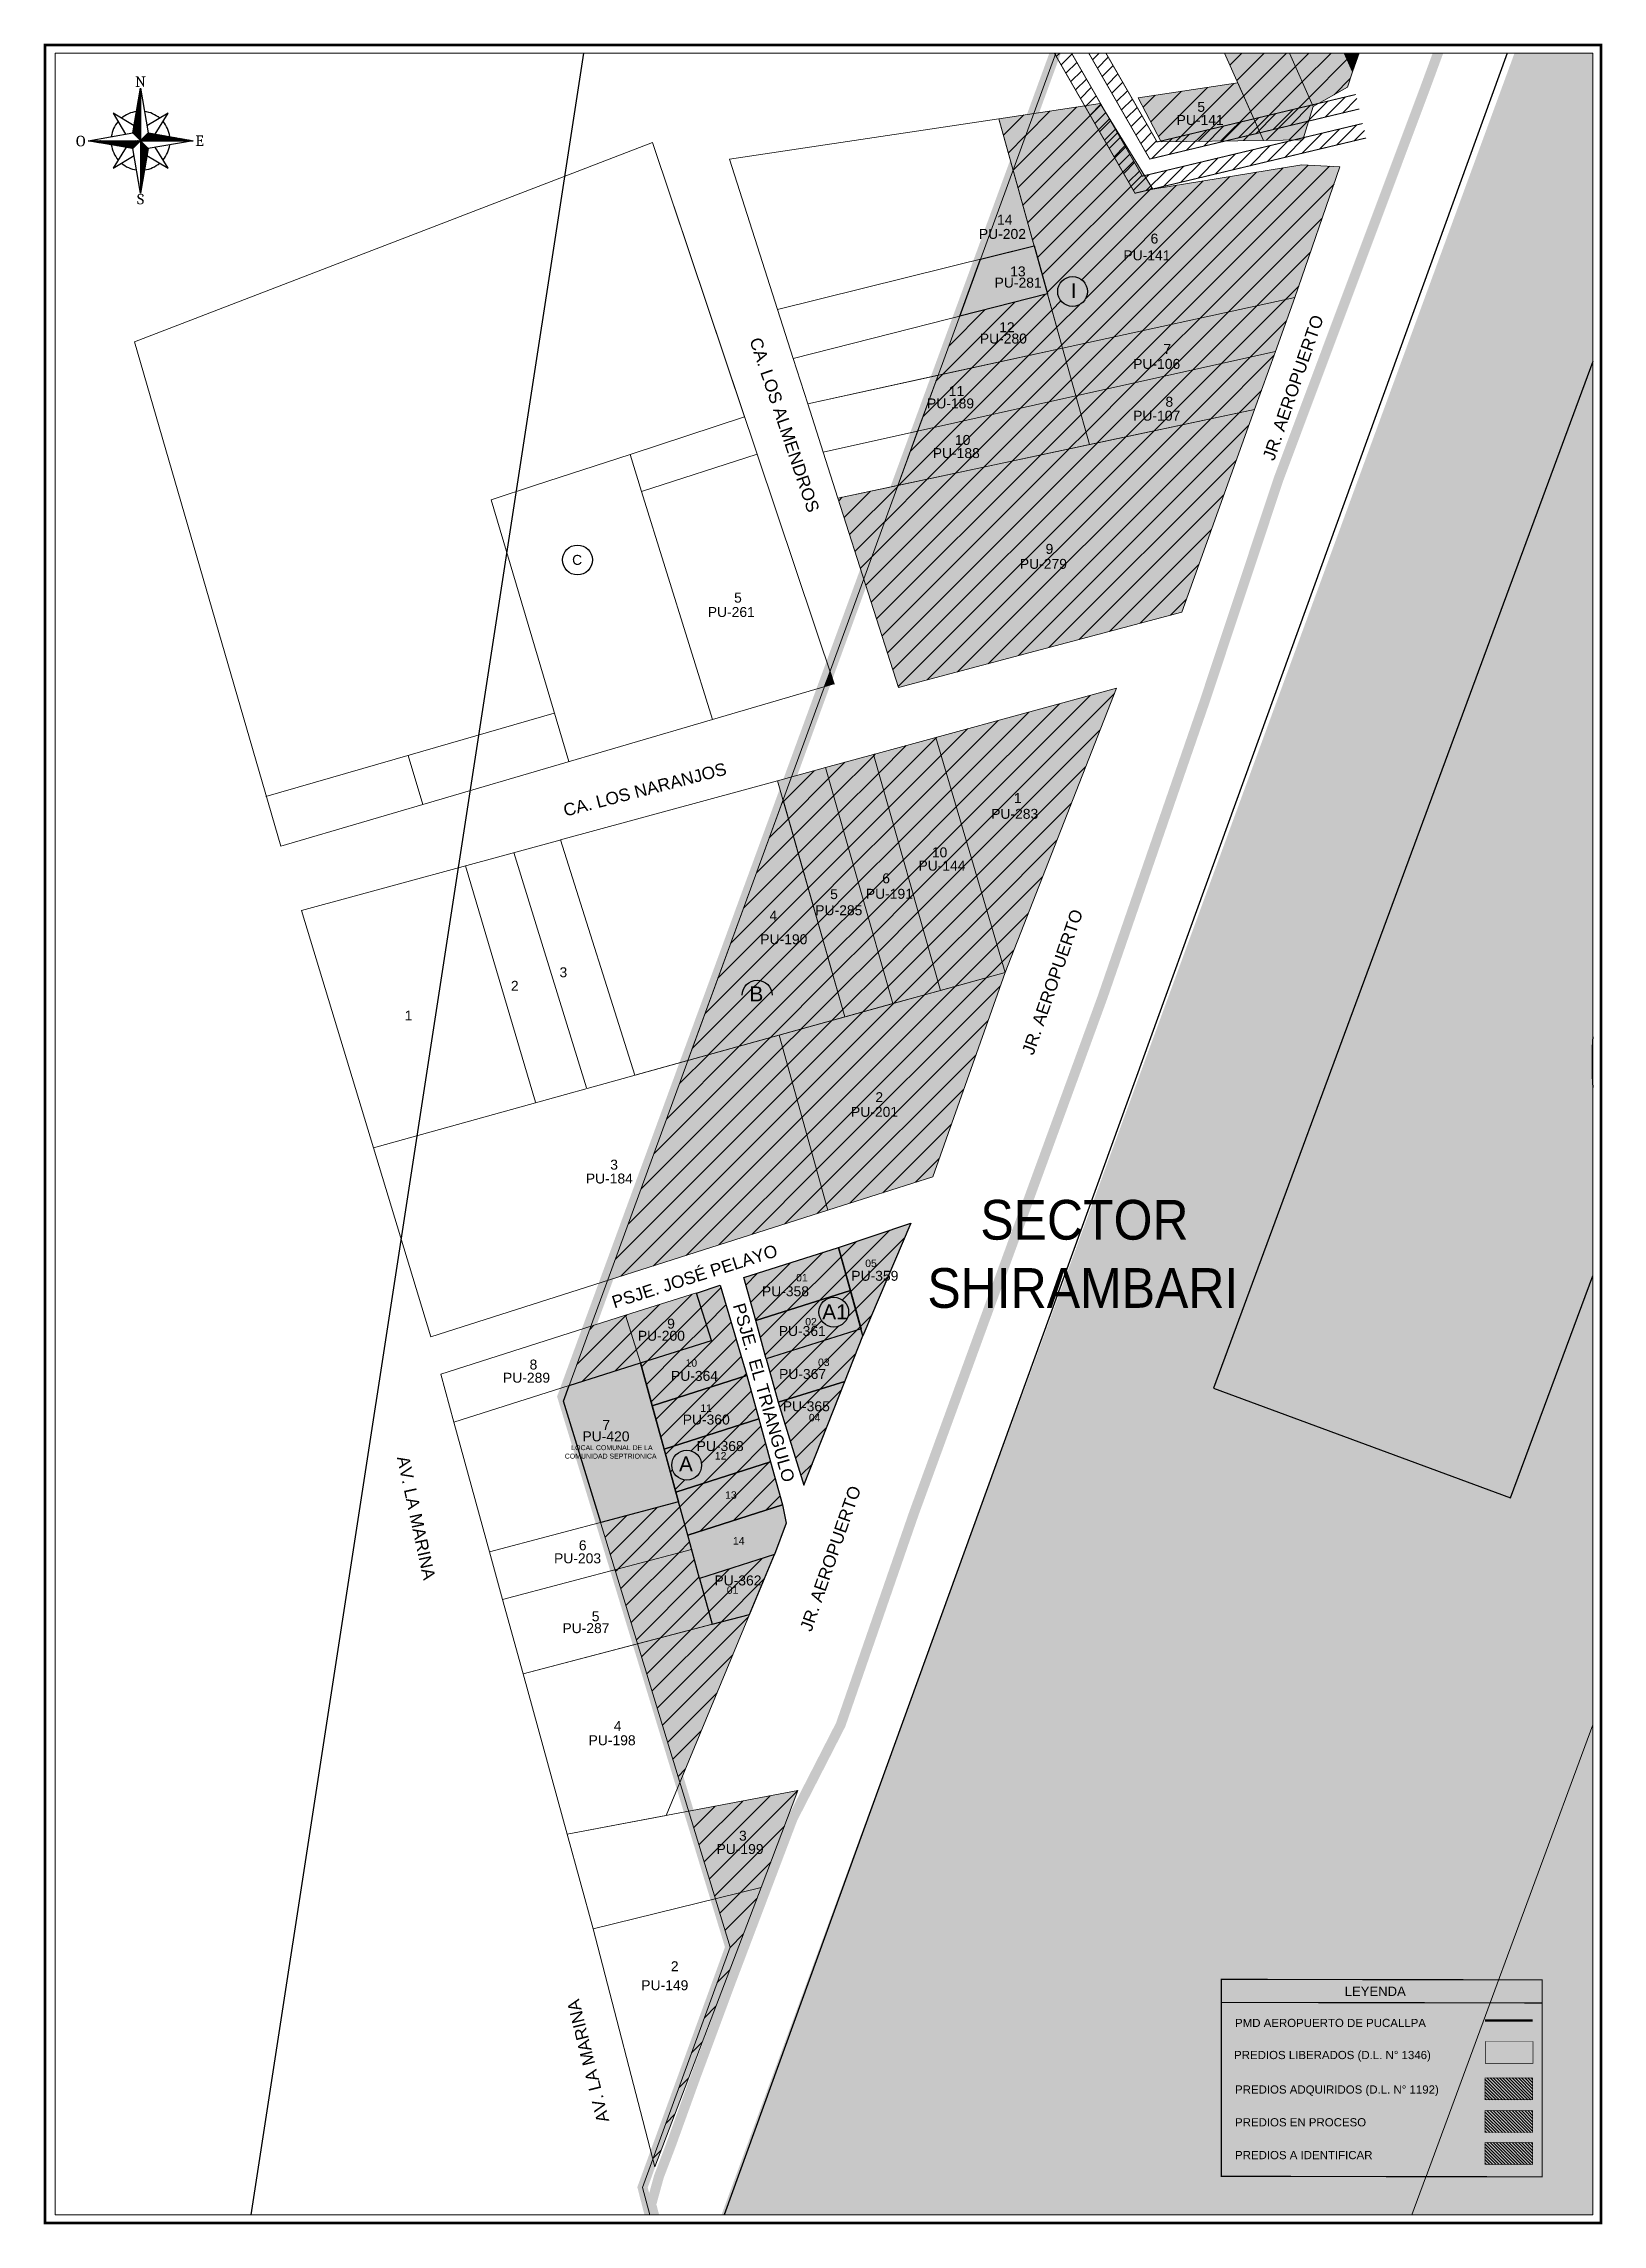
# Paper-space layout 'SHIRAMBARI' of a CAD drawing. Header units: metres. Extents: x -84 to 486, y -119 to 679.
# The model-space entities are those that its viewports show. They can reach past a viewport. Long polylines and large blocks are cut down to what shows.
import ezdxf
from ezdxf.enums import TextEntityAlignment as Align

# ---------------------------------------------------------------- set-up
doc = ezdxf.new("R2010")
doc.units = ezdxf.units.M
doc.set_wipeout_variables(frame=1)
doc.linetypes.add('DASHDOT', pattern=[1, 0.5, -0.25, 0, -0.25])
doc.linetypes.add('DASHED', pattern=[0.75, 0.5, -0.25])
doc.layers.get('0').update_dxf_attribs({"color": 130})
for name, color, linetype in [('0-poligonos', 7, 'DASHED'), ('000 COLINDANTE', 8, 'Continuous'), ('2. HACHT_ EMPADRONADO', 2, 'Continuous'), ('3. HACHT_ADQUIRIDO', 3, 'Continuous'), ('CODIGO PREDIO', 5, 'Continuous'), ('ENTREGADOS A OPAT', 130, 'Continuous'), ('LEYENDA', 7, 'Continuous'), ('LOTES', 7, 'Continuous'), ('Lotes nuevos Shirambari', 7, 'Continuous'), ('LOTES_PREDIOS', 7, 'Continuous'), ('MANZANA', 7, 'Continuous'), ('TEXTO ADD', 150, 'Continuous'), ('VIAS', 7, 'Continuous')]:
    doc.layers.add(name, color=color, linetype=linetype)
doc.styles.add('arial', font='arial.ttf', dxfattribs={"height": 0.1})
doc.styles.add('Cambria', font='Cambria.ttf')
doc.styles.get("Standard").update_dxf_attribs({"font": 'arial.ttf'})
pattern_1 = [(45, (0, 0), (-1.32582521472, 1.32582521472), [])]

psp = doc.layouts.new('SHIRAMBARI')

msp = doc.modelspace()

# ---------------------------------------------------------------- texts
at = {"layer": '3. HACHT_ADQUIRIDO', "color": 1, "lineweight": 0, "style": 'arial'}
for s, p in [('04', (546267.04, 9072580.05)), ('14', (546251.76, 9072555.23))]:
    msp.add_text(s, height=1.5, dxfattribs=at).set_placement(p, align=Align.MIDDLE_CENTER)
at = {"layer": 'CODIGO PREDIO', "style": 'arial'}
for s, p in [('PU-105', (546354.34, 9072856.2)), ('PU-141', (546344.62, 9072841.31)), ('PU-202', (546304.83, 9072818.37)), ('PU-141', (546333.91, 9072814.06)), ('PU-281', (546307.99, 9072808.56)), ('PU-280', (546305.02, 9072797.3)), ('PU-106', (546335.88, 9072792.2)), ('PU-189', (546294.39, 9072784.24)), ('PU-107', (546335.88, 9072781.77)), ('PU-188', (546295.54, 9072774.24)), ('PU-279', (546313.08, 9072751.94)), ('PU-261', (546250.26, 9072742.25)), ('PU-283', (546307.3, 9072701.61)), ('PU-144', (546292.67, 9072691.18)), ('PU-191', (546282.08, 9072685.51)), ('PU-285', (546271.9, 9072682.2)), ('PU-190', (546260.83, 9072676.36)), ('PU-201', (546279.09, 9072641.61)), ('PU-184', (546225.72, 9072628.19)), ('PU-359', (546279.15, 9072608.6)), ('PU-358', (546261.16, 9072605.48)), ('PU-200', (546236.19, 9072596.53)), ('PU-361', (546264.55, 9072597.48)), ('PU-289', (546209.05, 9072588.08)), ('PU-364', (546242.86, 9072588.45)), ('PU-367', (546264.61, 9072588.83)), ('PU-365', (546265.36, 9072582.33)), ('PU-360', (546245.22, 9072579.66)), ('PU-420', (546225.04, 9072576.28)), ('PU-368', (546248.02, 9072574.32)), ('PU-203', (546219.32, 9072551.72)), ('PU-362', (546251.6, 9072547.26)), ('PU-287', (546221.01, 9072537.66)), ('PU-198', (546226.27, 9072515.09)), ('PU-199', (546252.02, 9072493.19)), ('PU-149', (546236.88, 9072465.77))]:
    msp.add_text(s, height=2, dxfattribs=at).set_placement(p, align=Align.MIDDLE_CENTER)
at = {"layer": 'LOTES', "lineweight": 0, "style": 'arial'}
for s, p in [('5', (546344.84, 9072843.95)), ('6', (546335.42, 9072817.43)), ('7', (546338.01, 9072795.19)), ('11', (546295.58, 9072786.74)), ('8', (546338.42, 9072784.57)), ('10', (546296.83, 9072776.89)), ('10', (546292.18, 9072693.86)), ('6', (546281.42, 9072688.63)), ('4', (546258.73, 9072681.14)), ('2', (546206.68, 9072666.98)), ('3', (546216.46, 9072669.71)), ('1', (546185.31, 9072661.01)), ('2', (546238.87, 9072469.59))]:
    msp.add_text(s, height=2, dxfattribs=at).set_placement(p, align=Align.MIDDLE_CENTER)
at = {"layer": 'LOTES', "color": 7, "lineweight": 0, "style": 'arial'}
for s, p in [('14', (546305.3, 9072821.23)), ('13', (546307.94, 9072810.82)), ('12', (546305.73, 9072799.58)), ('9', (546314.29, 9072754.96)), ('C', (546219.23, 9072752.74)), ('5', (546251.6, 9072745.13)), ('1', (546307.9, 9072704.78)), ('5', (546270.93, 9072685.44)), ('2', (546280.04, 9072644.56)), ('3', (546226.67, 9072630.98)), ('9', (546238.13, 9072598.96)), ('8', (546210.44, 9072590.73)), ('7', (546225.08, 9072578.55)), ('6', (546220.35, 9072554.34)), ('5', (546222.95, 9072540.05)), ('4', (546227.39, 9072517.97)), ('3', (546252.59, 9072495.88))]:
    msp.add_text(s, height=2, dxfattribs=at).set_placement(p, align=Align.MIDDLE_CENTER)
for s, p in [('LOCAL COMUNAL DE LA ', (546218.05, 9072573.5)), ('COMUNIDAD SEPTRIONICA', (546216.75, 9072571.79))]:
    msp.add_text(s, height=1, dxfattribs=at).set_placement(p)
at = {"layer": 'Lotes nuevos Shirambari', "color": 1, "style": 'arial'}
for s, p in [('05', (546278.38, 9072611.12)), ('01', (546264.47, 9072608.22)), ('02', (546266.31, 9072599.35)), ('10', (546242.22, 9072591.05)), ('03', (546268.88, 9072591.19)), ('11', (546245.2, 9072581.96)), ('12', (546248.12, 9072572.36)), ('13', (546250.19, 9072564.46)), ('01', (546250.52, 9072545.32))]:
    msp.add_text(s, height=1.5, dxfattribs=at).set_placement(p, align=Align.MIDDLE_CENTER)
at = {"layer": 'MANZANA', "color": 7, "style": 'arial'}
for s, p in [('I', (546319.18, 9072806.95)), ('B', (546255.31, 9072665.36)), ('A1', (546271.13, 9072601.33)), ('A', (546241.13, 9072570.72))]:
    msp.add_text(s, height=3, dxfattribs=at).set_placement(p, align=Align.MIDDLE_CENTER)
at = {"layer": 'TEXTO ADD', "color": 7, "width": 0.9}
for s, p in [('SECTOR', (546300.38, 9072615.88)), ('SHIRAMBARI', (546289.72, 9072602.15))]:
    msp.add_text(s, height=8, dxfattribs=at).set_placement(p)
at = {"layer": 'VIAS', "color": 7, "style": 'arial'}
for s, rotation, p in [('JR. AEROPUERTO', 70.8599, (546359.49, 9072772.53)), ('CA. LOS ALMENDROS', 288.7042, (546253.88, 9072796.99)), ('CA. LOS NARANJOS', 14.6141, (546216.84, 9072701.04)), ('JR. AEROPUERTO', 70.8599, (546311.04, 9072652.86)), ('PSJE. JOSÉ PELAYO', 17.7221, (546226.72, 9072602.03)), ('PSJE.  EL TRIANGULO', 285.8215, (546250.54, 9072602.67)), ('AV. LA MARINA', 282.2198, (546182.95, 9072572.02)), ('JR. AEROPUERTO', 70.8599, (546266.37, 9072536.8)), ('AV. LA MARINA', 103.9158, (546225.71, 9072438.45))]:
    msp.add_text(s, height=2.5, rotation=rotation, dxfattribs=at).set_placement(p)

# ---------------------------------------------------------------- blocks, each defined once
blk = doc.blocks.new('A$C4681129B')
at = {"color": 7}
for p, q in [((3.42, 4.35), (3.89, 7.08)), ((3.8, 6.6), (3.89, 6.68)), ((3.81, 6.64), (3.89, 6.71)), ((3.82, 6.68), (3.89, 6.75)), ((3.89, 6.64), (3.82, 6.71)), ((3.89, 6.61), (3.82, 6.68)), ((3.83, 6.77), (3.89, 6.82)), ((3.83, 6.73), (3.89, 6.79)), ((3.89, 6.72), (3.83, 6.77)), ((3.89, 6.68), (3.83, 6.74)), ((3.84, 6.81), (3.89, 6.86)), ((3.89, 6.79), (3.84, 6.83)), ((3.89, 6.75), (3.84, 6.8)), ((3.85, 6.86), (3.89, 6.89)), ((3.89, 6.82), (3.85, 6.86)), ((3.86, 6.94), (3.89, 6.97)), ((3.86, 6.9), (3.89, 6.93)), ((3.89, 6.9), (3.86, 6.92)), ((3.89, 6.86), (3.86, 6.89)), ((3.87, 6.99), (3.89, 7)), ((3.89, 6.97), (3.87, 6.98)), ((3.89, 6.93), (3.87, 6.95)), ((3.88, 7.03), (3.89, 7.04)), ((3.89, 7.04), (3.88, 7.04)), ((3.89, 7), (3.88, 7.01)), ((3.89, 7.08), (4.36, 4.35)), ((3.89, 7.08), (3.89, 0.68)), ((3.89, 7.07), (3.89, 7.08)), ((3.89, 7.07), (3.89, 7.07)), ((2.21, 5.56), (2.98, 4.27)), ((3.49, 4.78), (2.21, 5.56)), ((3.53, 5.03), (3.89, 5.39)), ((3.53, 4.99), (3.89, 5.35)), ((3.54, 5.08), (3.89, 5.42)), ((3.55, 5.12), (3.89, 5.46)), ((3.56, 5.21), (3.89, 5.53)), ((3.56, 5.16), (3.89, 5.49)), ((3.57, 5.25), (3.89, 5.57)), ((3.58, 5.29), (3.89, 5.6)), ((3.59, 5.38), (3.89, 5.67)), ((3.59, 5.34), (3.89, 5.64)), ((3.89, 5.06), (3.59, 5.36)), ((3.89, 5.03), (3.59, 5.33)), ((3.6, 5.42), (3.89, 5.71)), ((3.89, 5.14), (3.6, 5.42)), ((3.89, 5.1), (3.6, 5.39)), ((3.61, 5.47), (3.89, 5.74)), ((3.89, 5.21), (3.61, 5.48)), ((3.89, 5.17), (3.61, 5.45)), ((3.62, 5.55), (3.89, 5.82)), ((3.62, 5.51), (3.89, 5.78)), ((3.89, 5.28), (3.62, 5.54)), ((3.89, 5.24), (3.62, 5.51)), ((3.63, 5.6), (3.89, 5.85)), ((3.89, 5.35), (3.63, 5.6)), ((3.89, 5.31), (3.63, 5.57)), ((3.64, 5.64), (3.89, 5.89)), ((3.89, 5.42), (3.64, 5.67)), ((3.89, 5.39), (3.64, 5.64)), ((3.65, 5.73), (3.89, 5.96)), ((3.65, 5.68), (3.89, 5.92)), ((3.89, 5.49), (3.65, 5.73)), ((3.89, 5.46), (3.65, 5.7)), ((3.66, 5.77), (3.89, 6)), ((3.89, 5.53), (3.66, 5.76)), ((3.67, 5.81), (3.89, 6.03)), ((3.89, 5.6), (3.67, 5.82)), ((3.89, 5.57), (3.67, 5.79)), ((3.68, 5.9), (3.89, 6.1)), ((3.68, 5.86), (3.89, 6.07)), ((3.89, 5.67), (3.68, 5.88)), ((3.89, 5.64), (3.68, 5.85)), ((3.69, 5.94), (3.89, 6.14)), ((3.89, 5.75), (3.69, 5.94)), ((3.89, 5.71), (3.69, 5.91)), ((3.7, 5.99), (3.89, 6.18)), ((3.89, 5.82), (3.7, 6)), ((3.89, 5.78), (3.7, 5.97)), ((3.71, 6.07), (3.89, 6.25)), ((3.71, 6.03), (3.89, 6.21)), ((3.89, 5.89), (3.71, 6.06)), ((3.89, 5.85), (3.71, 6.03)), ((3.72, 6.12), (3.89, 6.28)), ((3.89, 5.96), (3.72, 6.13)), ((3.89, 5.93), (3.72, 6.09)), ((3.73, 6.16), (3.89, 6.32)), ((3.89, 6.03), (3.73, 6.19)), ((3.89, 6), (3.73, 6.16)), ((3.74, 6.25), (3.89, 6.39)), ((3.74, 6.2), (3.89, 6.36)), ((3.89, 6.1), (3.74, 6.25)), ((3.89, 6.07), (3.74, 6.22)), ((3.75, 6.29), (3.89, 6.43)), ((3.89, 6.14), (3.75, 6.28)), ((3.76, 6.34), (3.89, 6.46)), ((3.89, 6.21), (3.76, 6.34)), ((3.89, 6.18), (3.76, 6.31)), ((3.77, 6.42), (3.89, 6.54)), ((3.77, 6.38), (3.89, 6.5)), ((3.89, 6.28), (3.77, 6.4)), ((3.89, 6.25), (3.77, 6.37)), ((3.78, 6.47), (3.89, 6.57)), ((3.89, 6.36), (3.78, 6.46)), ((3.89, 6.32), (3.78, 6.43)), ((3.79, 6.51), (3.89, 6.61)), ((3.89, 6.43), (3.79, 6.52)), ((3.89, 6.39), (3.79, 6.49)), ((3.8, 6.55), (3.89, 6.64)), ((3.89, 6.5), (3.8, 6.59)), ((3.89, 6.46), (3.8, 6.55)), ((3.89, 6.57), (3.81, 6.65)), ((3.89, 6.54), (3.81, 6.62)), ((5.57, 5.56), (4.28, 4.78)), ((4.79, 4.27), (5.57, 5.56)), ((0.69, 3.88), (3.42, 4.35)), ((3.42, 4.38), (3.89, 4.85)), ((3.42, 4.34), (3.89, 4.81)), ((3.89, 3.91), (3.42, 4.38)), ((3.42, 3.41), (4.36, 4.35)), ((3.42, 4.35), (4.36, 3.41)), ((3.43, 4.43), (3.89, 4.88)), ((3.89, 3.99), (3.43, 4.44)), ((3.89, 3.95), (3.43, 4.41)), ((3.44, 4.47), (3.89, 4.92)), ((3.44, 4.33), (3.89, 4.77)), ((3.89, 4.06), (3.44, 4.5)), ((3.89, 4.02), (3.44, 4.47)), ((3.45, 4.56), (3.89, 4.99)), ((3.45, 4.51), (3.89, 4.95)), ((3.89, 4.13), (3.45, 4.56)), ((3.89, 4.09), (3.45, 4.53)), ((3.46, 4.6), (3.89, 5.03)), ((3.46, 4.31), (3.89, 4.74)), ((3.89, 4.2), (3.46, 4.62)), ((3.89, 4.17), (3.46, 4.59)), ((3.47, 4.69), (3.89, 5.1)), ((3.47, 4.64), (3.89, 5.06)), ((3.89, 4.27), (3.47, 4.69)), ((3.89, 4.24), (3.47, 4.66)), ((3.48, 4.73), (3.89, 5.13)), ((3.89, 4.31), (3.48, 4.72)), ((3.48, 4.29), (3.89, 4.7)), ((3.49, 4.77), (3.89, 5.17)), ((3.89, 4.38), (3.49, 4.78)), ((3.89, 4.34), (3.49, 4.75)), ((3.49, 4.27), (3.89, 4.67)), ((3.5, 4.86), (3.89, 5.24)), ((3.5, 4.82), (3.89, 5.21)), ((3.89, 4.45), (3.5, 4.84)), ((3.89, 4.42), (3.5, 4.81)), ((3.51, 4.9), (3.89, 5.28)), ((3.89, 4.52), (3.51, 4.9)), ((3.89, 4.49), (3.51, 4.87)), ((3.51, 4.25), (3.89, 4.63)), ((3.52, 4.95), (3.89, 5.31)), ((3.89, 4.6), (3.52, 4.96)), ((3.89, 4.56), (3.52, 4.93)), ((3.89, 4.67), (3.53, 5.02)), ((3.89, 4.63), (3.53, 4.99)), ((3.53, 4.24), (3.89, 4.6)), ((3.89, 4.74), (3.54, 5.08)), ((3.89, 4.7), (3.54, 5.05)), ((3.89, 4.81), (3.55, 5.15)), ((3.89, 4.78), (3.55, 5.11)), ((3.55, 4.22), (3.89, 4.56)), ((3.89, 4.88), (3.56, 5.21)), ((3.89, 4.85), (3.56, 5.18)), ((3.89, 4.92), (3.57, 5.24)), ((3.57, 4.2), (3.89, 4.52)), ((3.89, 4.99), (3.58, 5.3)), ((3.89, 4.96), (3.58, 5.27)), ((3.58, 4.18), (3.89, 4.49)), ((3.6, 4.16), (3.89, 4.45)), ((3.62, 4.15), (3.89, 4.42)), ((3.64, 4.13), (3.89, 4.38)), ((3.65, 4.11), (3.89, 4.34)), ((3.67, 4.09), (3.89, 4.31)), ((3.69, 4.08), (3.89, 4.27)), ((3.71, 4.06), (3.89, 4.24)), ((3.73, 4.04), (3.89, 4.2)), ((3.74, 4.02), (3.89, 4.16)), ((3.76, 4), (3.89, 4.13)), ((3.78, 3.99), (3.89, 4.09)), ((3.8, 3.97), (3.89, 4.06)), ((3.82, 3.95), (3.89, 4.02)), ((3.89, 3.88), (4.36, 4.35)), ((3.92, 3.88), (4.39, 4.34)), ((3.96, 3.88), (4.42, 4.34)), ((4, 3.88), (4.45, 4.33)), ((4.14, 3.88), (4.01, 4)), ((4.03, 3.88), (4.48, 4.33)), ((4.17, 3.88), (4.03, 4.02)), ((4.21, 3.88), (4.05, 4.04)), ((4.07, 3.88), (4.51, 4.32)), ((4.25, 3.88), (4.07, 4.06)), ((4.28, 3.88), (4.09, 4.08)), ((4.1, 3.88), (4.54, 4.32)), ((4.32, 3.88), (4.1, 4.09)), ((4.35, 3.88), (4.12, 4.11)), ((4.14, 3.88), (4.57, 4.31)), ((4.39, 3.88), (4.14, 4.13)), ((4.43, 3.88), (4.16, 4.15)), ((4.46, 3.88), (4.17, 4.17)), ((4.18, 3.88), (4.6, 4.31)), ((4.5, 3.88), (4.19, 4.18)), ((4.21, 3.88), (4.64, 4.3)), ((4.53, 3.88), (4.21, 4.2)), ((4.57, 3.88), (4.23, 4.22)), ((4.25, 3.88), (4.67, 4.3)), ((4.61, 3.88), (4.25, 4.24)), ((4.64, 3.88), (4.26, 4.26)), ((4.28, 3.88), (4.7, 4.29)), ((4.68, 3.88), (4.28, 4.27)), ((4.71, 3.88), (4.3, 4.29)), ((4.75, 3.88), (4.32, 4.31)), ((4.32, 3.88), (4.73, 4.29)), ((4.79, 3.88), (4.34, 4.33)), ((4.82, 3.88), (4.35, 4.35)), ((4.36, 4.35), (7.09, 3.88)), ((4.36, 3.88), (4.76, 4.28)), ((4.86, 3.88), (4.39, 4.34)), ((4.39, 3.88), (4.79, 4.27)), ((4.43, 3.88), (4.82, 4.27)), ((4.89, 3.88), (4.44, 4.34)), ((4.46, 3.88), (4.85, 4.26)), ((4.93, 3.88), (4.48, 4.33)), ((4.5, 3.88), (4.88, 4.26)), ((4.96, 3.88), (4.52, 4.32)), ((4.54, 3.88), (4.91, 4.25)), ((5, 3.88), (4.57, 4.31)), ((4.57, 3.88), (4.94, 4.25)), ((5.04, 3.88), (4.61, 4.31)), ((4.61, 3.88), (4.97, 4.24)), ((4.64, 3.88), (5, 4.24)), ((5.07, 3.88), (4.65, 4.3)), ((4.68, 3.88), (5.03, 4.23)), ((5.11, 3.88), (4.7, 4.29)), ((4.72, 3.88), (5.06, 4.23)), ((5.14, 3.88), (4.74, 4.28)), ((4.75, 3.88), (5.09, 4.22)), ((5.18, 3.88), (4.78, 4.28)), ((4.79, 3.88), (5.13, 4.22)), ((4.82, 3.88), (5.16, 4.21)), ((5.22, 3.88), (4.83, 4.27)), ((4.86, 3.88), (5.19, 4.21)), ((5.25, 3.88), (4.87, 4.26)), ((4.89, 3.88), (5.22, 4.2)), ((5.29, 3.88), (4.91, 4.25)), ((4.93, 3.88), (5.25, 4.2)), ((5.32, 3.88), (4.96, 4.25)), ((4.97, 3.88), (5.28, 4.19)), ((5.36, 3.88), (5, 4.24)), ((5, 3.88), (5.31, 4.18)), ((5.4, 3.88), (5.04, 4.23)), ((5.04, 3.88), (5.34, 4.18)), ((5.07, 3.88), (5.37, 4.17)), ((5.43, 3.88), (5.09, 4.22)), ((5.11, 3.88), (5.4, 4.17)), ((5.47, 3.88), (5.13, 4.22)), ((5.15, 3.88), (5.43, 4.16)), ((5.5, 3.88), (5.17, 4.21)), ((5.18, 3.88), (5.46, 4.16)), ((5.54, 3.88), (5.22, 4.2)), ((5.22, 3.88), (5.49, 4.15)), ((5.25, 3.88), (5.52, 4.15)), ((5.58, 3.88), (5.26, 4.19)), ((5.29, 3.88), (5.55, 4.14)), ((5.61, 3.88), (5.3, 4.19)), ((5.33, 3.88), (5.58, 4.14)), ((5.65, 3.88), (5.35, 4.18)), ((5.36, 3.88), (5.62, 4.13)), ((5.68, 3.88), (5.39, 4.17)), ((5.4, 3.88), (5.65, 4.13)), ((5.72, 3.88), (5.43, 4.16)), ((5.43, 3.88), (5.68, 4.12)), ((5.47, 3.88), (5.71, 4.12)), ((5.76, 3.88), (5.48, 4.16)), ((5.51, 3.88), (5.74, 4.11)), ((5.79, 3.88), (5.52, 4.15)), ((5.54, 3.88), (5.77, 4.11)), ((5.83, 3.88), (5.56, 4.14)), ((5.58, 3.88), (5.8, 4.1)), ((5.86, 3.88), (5.61, 4.13)), ((5.61, 3.88), (5.83, 4.1)), ((5.9, 3.88), (5.65, 4.13)), ((5.65, 3.88), (5.86, 4.09)), ((5.93, 3.88), (5.69, 4.12)), ((5.69, 3.88), (5.89, 4.08)), ((5.72, 3.88), (5.92, 4.08)), ((5.97, 3.88), (5.74, 4.11)), ((5.76, 3.88), (5.95, 4.07)), ((6.01, 3.88), (5.78, 4.1)), ((5.79, 3.88), (5.98, 4.07)), ((6.04, 3.88), (5.82, 4.1)), ((5.83, 3.88), (6.01, 4.06)), ((5.86, 3.88), (6.04, 4.06)), ((6.08, 3.88), (5.87, 4.09)), ((5.9, 3.88), (6.08, 4.05)), ((6.11, 3.88), (5.91, 4.08)), ((5.94, 3.88), (6.11, 4.05)), ((6.15, 3.88), (5.95, 4.07)), ((5.97, 3.88), (6.14, 4.04)), ((6.19, 3.88), (6, 4.07)), ((6.01, 3.88), (6.17, 4.04)), ((6.22, 3.88), (6.04, 4.06)), ((6.04, 3.88), (6.2, 4.03)), ((6.08, 3.88), (6.23, 4.03)), ((6.26, 3.88), (6.09, 4.05)), ((6.12, 3.88), (6.26, 4.02)), ((6.29, 3.88), (6.13, 4.04)), ((6.15, 3.88), (6.29, 4.02)), ((6.33, 3.88), (6.17, 4.04)), ((6.19, 3.88), (6.32, 4.01)), ((6.37, 3.88), (6.22, 4.03)), ((6.22, 3.88), (6.35, 4.01)), ((6.4, 3.88), (6.26, 4.02)), ((6.26, 3.88), (6.38, 4)), ((6.44, 3.88), (6.3, 4.01)), ((6.3, 3.88), (6.41, 3.99)), ((6.47, 3.88), (6.35, 4.01)), ((6.51, 3.88), (6.39, 4)), ((3.42, 3.41), (0.69, 3.88)), ((0.69, 3.88), (7.09, 3.88)), ((0.69, 3.88), (0.69, 3.88)), ((0.69, 3.88), (0.69, 3.88)), ((0.72, 3.87), (0.73, 3.88)), ((0.73, 3.87), (0.73, 3.88)), ((0.75, 3.87), (0.76, 3.88)), ((0.78, 3.86), (0.76, 3.88)), ((0.78, 3.86), (0.8, 3.88)), ((0.82, 3.86), (0.8, 3.88)), ((0.81, 3.86), (0.84, 3.88)), ((0.86, 3.85), (0.83, 3.88)), ((0.84, 3.85), (0.87, 3.88)), ((0.91, 3.84), (0.87, 3.88)), ((0.88, 3.85), (0.91, 3.88)), ((0.91, 3.84), (0.94, 3.88)), ((0.95, 3.83), (0.91, 3.88)), ((0.94, 3.84), (0.98, 3.88)), ((0.99, 3.83), (0.94, 3.88)), ((0.97, 3.83), (1.02, 3.88)), ((1.04, 3.82), (0.98, 3.88)), ((1, 3.82), (1.05, 3.88)), ((1.08, 3.81), (1.01, 3.88)), ((1.03, 3.82), (1.09, 3.88)), ((1.12, 3.8), (1.05, 3.88)), ((1.06, 3.81), (1.12, 3.88)), ((1.09, 3.81), (1.16, 3.88)), ((1.17, 3.8), (1.09, 3.88)), ((1.12, 3.8), (1.19, 3.88)), ((1.21, 3.79), (1.12, 3.88)), ((1.15, 3.8), (1.23, 3.88)), ((1.26, 3.78), (1.16, 3.88)), ((1.18, 3.79), (1.27, 3.88)), ((1.3, 3.77), (1.19, 3.88)), ((1.21, 3.79), (1.3, 3.88)), ((1.34, 3.77), (1.23, 3.88)), ((1.24, 3.78), (1.34, 3.88)), ((1.27, 3.78), (1.37, 3.88)), ((1.39, 3.76), (1.27, 3.88)), ((1.3, 3.77), (1.41, 3.88)), ((1.43, 3.75), (1.3, 3.88)), ((1.33, 3.77), (1.45, 3.88)), ((1.47, 3.74), (1.34, 3.88)), ((1.37, 3.76), (1.48, 3.88)), ((1.52, 3.74), (1.37, 3.88)), ((1.4, 3.76), (1.52, 3.88)), ((1.56, 3.73), (1.41, 3.88)), ((1.43, 3.75), (1.55, 3.88)), ((1.6, 3.72), (1.44, 3.88)), ((1.46, 3.75), (1.59, 3.88)), ((1.65, 3.71), (1.48, 3.88)), ((1.49, 3.74), (1.63, 3.88)), ((1.52, 3.73), (1.66, 3.88)), ((1.69, 3.71), (1.52, 3.88)), ((1.55, 3.73), (1.7, 3.88)), ((1.73, 3.7), (1.55, 3.88)), ((1.58, 3.72), (1.73, 3.88)), ((1.78, 3.69), (1.59, 3.88)), ((1.61, 3.72), (1.77, 3.88)), ((1.82, 3.68), (1.62, 3.88)), ((1.64, 3.71), (1.81, 3.88)), ((1.86, 3.68), (1.66, 3.88)), ((1.67, 3.71), (1.84, 3.88)), ((1.7, 3.7), (1.88, 3.88)), ((1.91, 3.67), (1.7, 3.88)), ((1.73, 3.7), (1.91, 3.88)), ((1.95, 3.66), (1.73, 3.88)), ((1.76, 3.69), (1.95, 3.88)), ((1.99, 3.65), (1.77, 3.88)), ((1.79, 3.69), (1.99, 3.88)), ((2.04, 3.65), (1.8, 3.88)), ((1.82, 3.68), (2.02, 3.88)), ((2.08, 3.64), (1.84, 3.88)), ((1.86, 3.68), (2.06, 3.88)), ((2.12, 3.63), (1.88, 3.88)), ((1.89, 3.67), (2.09, 3.88)), ((2.17, 3.62), (1.91, 3.88)), ((1.92, 3.67), (2.13, 3.88)), ((1.95, 3.66), (2.16, 3.88)), ((2.21, 3.62), (1.95, 3.88)), ((1.98, 3.66), (2.2, 3.88)), ((2.25, 3.61), (1.98, 3.88)), ((2.01, 3.65), (2.24, 3.88)), ((2.3, 3.6), (2.02, 3.88)), ((2.04, 3.65), (2.27, 3.88)), ((2.34, 3.59), (2.06, 3.88)), ((2.07, 3.64), (2.31, 3.88)), ((2.38, 3.59), (2.09, 3.88)), ((2.1, 3.63), (2.34, 3.88)), ((2.13, 3.63), (2.38, 3.88)), ((2.43, 3.58), (2.13, 3.88)), ((2.16, 3.62), (2.42, 3.88)), ((2.47, 3.57), (2.16, 3.88)), ((2.19, 3.62), (2.45, 3.88)), ((2.51, 3.56), (2.2, 3.88)), ((3.02, 3.48), (2.21, 2.2)), ((2.21, 2.2), (3.49, 2.97)), ((2.22, 3.61), (2.49, 3.88)), ((2.56, 3.56), (2.23, 3.88)), ((2.25, 3.61), (2.52, 3.88)), ((2.6, 3.55), (2.27, 3.88)), ((2.28, 3.6), (2.56, 3.88)), ((2.64, 3.54), (2.31, 3.88)), ((2.32, 3.6), (2.6, 3.88)), ((2.69, 3.53), (2.34, 3.88)), ((2.35, 3.59), (2.63, 3.88)), ((2.38, 3.59), (2.67, 3.88)), ((2.73, 3.53), (2.38, 3.88)), ((2.41, 3.58), (2.7, 3.88)), ((2.77, 3.52), (2.41, 3.88)), ((2.44, 3.58), (2.74, 3.88)), ((2.82, 3.51), (2.45, 3.88)), ((2.47, 3.57), (2.78, 3.88)), ((2.86, 3.5), (2.49, 3.88)), ((2.5, 3.57), (2.81, 3.88)), ((2.9, 3.5), (2.52, 3.88)), ((2.53, 3.56), (2.85, 3.88)), ((2.56, 3.56), (2.88, 3.88)), ((2.95, 3.49), (2.56, 3.88)), ((2.59, 3.55), (2.92, 3.88)), ((2.99, 3.48), (2.59, 3.88)), ((2.62, 3.54), (2.96, 3.88)), ((3.03, 3.47), (2.63, 3.88)), ((2.65, 3.54), (2.99, 3.88)), ((3.08, 3.47), (2.67, 3.88)), ((2.68, 3.53), (3.03, 3.88)), ((3.12, 3.46), (2.7, 3.88)), ((2.71, 3.53), (3.06, 3.88)), ((2.74, 3.52), (3.1, 3.88)), ((3.17, 3.45), (2.74, 3.88)), ((2.77, 3.52), (3.13, 3.88)), ((3.21, 3.44), (2.77, 3.88)), ((2.81, 3.51), (3.17, 3.88)), ((3.25, 3.44), (2.81, 3.88)), ((2.84, 3.51), (3.21, 3.88)), ((3.3, 3.43), (2.85, 3.88)), ((2.87, 3.5), (3.24, 3.88)), ((3.34, 3.42), (2.88, 3.88)), ((2.9, 3.5), (3.28, 3.88)), ((3.38, 3.41), (2.92, 3.88)), ((2.93, 3.49), (3.31, 3.88)), ((3.42, 3.41), (2.95, 3.88)), ((2.96, 3.49), (3.35, 3.88)), ((2.99, 3.48), (3.39, 3.88)), ((3.44, 3.43), (2.99, 3.88)), ((3.02, 3.48), (3.42, 3.88)), ((3.46, 3.45), (3.03, 3.88)), ((3.05, 3.47), (3.46, 3.88)), ((3.47, 3.46), (3.06, 3.88)), ((3.08, 3.47), (3.49, 3.88)), ((3.49, 3.48), (3.1, 3.88)), ((3.11, 3.46), (3.53, 3.88)), ((3.51, 3.5), (3.13, 3.88)), ((3.14, 3.45), (3.57, 3.88)), ((3.17, 3.45), (3.6, 3.88)), ((3.53, 3.52), (3.17, 3.88)), ((3.2, 3.44), (3.64, 3.88)), ((3.55, 3.54), (3.2, 3.88)), ((3.23, 3.44), (3.67, 3.88)), ((3.56, 3.55), (3.24, 3.88)), ((3.26, 3.43), (3.71, 3.88)), ((3.58, 3.57), (3.28, 3.88)), ((3.3, 3.43), (3.75, 3.88)), ((3.6, 3.59), (3.31, 3.88)), ((3.33, 3.42), (3.78, 3.88)), ((3.62, 3.61), (3.35, 3.88)), ((3.36, 3.42), (3.82, 3.88)), ((3.64, 3.63), (3.38, 3.88)), ((3.39, 3.41), (3.85, 3.88)), ((3.65, 3.64), (3.42, 3.88)), ((3.89, 0.68), (3.42, 3.41)), ((3.67, 3.66), (3.46, 3.88)), ((3.69, 3.68), (3.49, 3.88)), ((3.71, 3.7), (3.53, 3.88)), ((3.73, 3.72), (3.56, 3.88)), ((3.74, 3.73), (3.6, 3.88)), ((3.76, 3.75), (3.64, 3.88)), ((3.78, 3.77), (3.67, 3.88)), ((3.8, 3.79), (3.71, 3.88)), ((3.82, 3.81), (3.74, 3.88)), ((3.83, 3.82), (3.78, 3.88)), ((3.85, 3.84), (3.82, 3.88)), ((3.83, 3.93), (3.89, 3.98)), ((3.85, 3.91), (3.89, 3.95)), ((3.87, 3.86), (3.85, 3.88)), ((3.87, 3.9), (3.89, 3.91)), ((3.89, 3.88), (3.89, 3.88)), ((4.36, 3.41), (3.89, 3.88)), ((3.89, 3.88), (3.89, 3.88)), ((3.89, 3.84), (3.91, 3.86)), ((3.89, 3.81), (3.92, 3.84)), ((4.35, 3.38), (3.89, 3.84)), ((3.89, 3.77), (3.94, 3.82)), ((3.89, 3.73), (3.96, 3.81)), ((4.35, 3.35), (3.89, 3.81)), ((3.89, 3.7), (3.98, 3.79)), ((3.89, 3.66), (4, 3.77)), ((4.34, 3.32), (3.89, 3.77)), ((3.89, 3.63), (4.01, 3.75)), ((3.89, 3.59), (4.03, 3.73)), ((4.34, 3.28), (3.89, 3.73)), ((3.89, 3.55), (4.05, 3.72)), ((3.89, 3.52), (4.07, 3.7)), ((4.33, 3.25), (3.89, 3.7)), ((3.89, 3.48), (4.09, 3.68)), ((3.89, 3.45), (4.1, 3.66)), ((4.33, 3.22), (3.89, 3.66)), ((3.89, 3.41), (4.12, 3.64)), ((3.89, 3.37), (4.14, 3.63)), ((4.32, 3.19), (3.89, 3.63)), ((3.89, 3.34), (4.16, 3.61)), ((3.89, 3.3), (4.18, 3.59)), ((4.32, 3.16), (3.89, 3.59)), ((3.89, 3.27), (4.19, 3.57)), ((3.89, 3.23), (4.21, 3.55)), ((4.31, 3.13), (3.89, 3.55)), ((3.89, 3.19), (4.23, 3.54)), ((3.89, 3.16), (4.25, 3.52)), ((4.31, 3.1), (3.89, 3.52)), ((3.89, 3.12), (4.27, 3.5)), ((3.89, 3.09), (4.28, 3.48)), ((4.3, 3.07), (3.89, 3.48)), ((3.89, 3.05), (4.3, 3.46)), ((3.89, 3.01), (4.32, 3.45)), ((4.29, 3.04), (3.89, 3.45)), ((3.89, 2.98), (4.34, 3.43)), ((4.36, 3.41), (3.89, 0.68)), ((3.89, 2.94), (4.36, 3.41)), ((4.29, 3.01), (3.89, 3.41)), ((3.89, 2.91), (4.35, 3.37)), ((4.28, 2.98), (3.89, 3.37)), ((4.28, 2.95), (3.89, 3.34)), ((3.89, 2.87), (4.34, 3.33)), ((4.27, 2.92), (3.89, 3.3)), ((3.89, 2.84), (4.34, 3.28)), ((4.27, 2.89), (3.89, 3.27)), ((3.89, 2.8), (4.33, 3.24)), ((4.26, 2.86), (3.89, 3.23)), ((3.89, 2.76), (4.32, 3.2)), ((4.26, 2.83), (3.89, 3.2)), ((4.25, 2.79), (3.89, 3.16)), ((3.89, 2.73), (4.31, 3.15)), ((4.25, 2.76), (3.89, 3.12)), ((3.89, 2.69), (4.31, 3.11)), ((4.24, 2.73), (3.89, 3.09)), ((3.89, 2.66), (4.3, 3.07)), ((4.24, 2.7), (3.89, 3.05)), ((3.89, 2.62), (4.29, 3.02)), ((4.23, 2.67), (3.89, 3.02)), ((3.89, 2.58), (4.28, 2.98)), ((4.23, 2.64), (3.89, 2.98)), ((3.89, 2.55), (4.28, 2.94)), ((4.22, 2.61), (3.89, 2.94)), ((4.22, 2.58), (3.89, 2.91)), ((3.89, 2.51), (4.27, 2.89)), ((4.21, 2.55), (3.89, 2.87)), ((3.89, 2.48), (4.26, 2.85)), ((4.21, 2.52), (3.89, 2.84)), ((3.89, 2.44), (4.25, 2.81)), ((4.2, 2.49), (3.89, 2.8)), ((3.89, 2.4), (4.25, 2.76)), ((4.19, 2.46), (3.89, 2.76)), ((4.19, 2.43), (3.89, 2.73)), ((3.89, 2.37), (4.24, 2.72)), ((4.18, 2.4), (3.89, 2.69)), ((3.89, 2.33), (4.23, 2.68)), ((3.92, 3.88), (3.91, 3.9)), ((3.96, 3.88), (3.92, 3.91)), ((4, 3.88), (3.94, 3.93)), ((4.03, 3.88), (3.96, 3.95)), ((4.07, 3.88), (3.98, 3.97)), ((4.1, 3.88), (4, 3.99)), ((4.28, 2.97), (5.57, 2.2)), ((7.09, 3.88), (4.36, 3.41)), ((5.57, 2.2), (4.79, 3.48)), ((6.33, 3.88), (6.44, 3.99)), ((6.37, 3.88), (6.47, 3.98)), ((6.4, 3.88), (6.5, 3.98)), ((6.55, 3.88), (6.43, 3.99)), ((6.44, 3.88), (6.53, 3.97)), ((6.58, 3.88), (6.48, 3.98)), ((6.48, 3.88), (6.57, 3.97)), ((6.51, 3.88), (6.6, 3.96)), ((6.62, 3.88), (6.52, 3.98)), ((6.55, 3.88), (6.63, 3.96)), ((6.65, 3.88), (6.56, 3.97)), ((6.58, 3.88), (6.66, 3.95)), ((6.69, 3.88), (6.61, 3.96)), ((6.62, 3.88), (6.69, 3.95)), ((6.73, 3.88), (6.65, 3.95)), ((6.65, 3.88), (6.72, 3.94)), ((6.76, 3.88), (6.69, 3.95)), ((6.69, 3.88), (6.75, 3.94)), ((6.73, 3.88), (6.78, 3.93)), ((6.8, 3.88), (6.74, 3.94)), ((6.76, 3.88), (6.81, 3.93)), ((6.83, 3.88), (6.78, 3.93)), ((6.8, 3.88), (6.84, 3.92)), ((6.87, 3.88), (6.82, 3.92)), ((6.83, 3.88), (6.87, 3.92)), ((6.9, 3.88), (6.87, 3.92)), ((6.87, 3.88), (6.9, 3.91)), ((6.94, 3.88), (6.91, 3.91)), ((6.91, 3.88), (6.93, 3.9)), ((6.94, 3.88), (6.96, 3.9)), ((6.98, 3.88), (6.95, 3.9)), ((6.98, 3.88), (6.99, 3.89)), ((7.01, 3.88), (7, 3.89)), ((7.01, 3.88), (7.02, 3.89)), ((7.05, 3.88), (7.04, 3.89)), ((7.05, 3.88), (7.06, 3.88)), ((7.08, 3.88), (7.08, 3.88)), ((7.09, 3.88), (7.09, 3.88)), ((4.18, 2.37), (3.89, 2.66)), ((3.89, 2.3), (4.22, 2.63)), ((4.17, 2.33), (3.89, 2.62)), ((3.89, 2.26), (4.22, 2.59)), ((4.17, 2.3), (3.89, 2.58)), ((3.89, 2.22), (4.21, 2.55)), ((4.16, 2.27), (3.89, 2.55)), ((4.16, 2.24), (3.89, 2.51)), ((3.89, 2.19), (4.2, 2.5)), ((4.15, 2.21), (3.89, 2.48)), ((3.89, 2.15), (4.2, 2.46)), ((4.15, 2.18), (3.89, 2.44)), ((3.89, 2.12), (4.19, 2.42)), ((4.14, 2.15), (3.89, 2.41)), ((3.89, 2.08), (4.18, 2.37)), ((4.14, 2.12), (3.89, 2.37)), ((3.89, 2.04), (4.17, 2.33)), ((4.13, 2.09), (3.89, 2.33)), ((4.13, 2.06), (3.89, 2.3)), ((3.89, 2.01), (4.16, 2.29)), ((4.12, 2.03), (3.89, 2.26)), ((3.89, 1.97), (4.16, 2.24)), ((4.12, 2), (3.89, 2.23)), ((3.89, 1.94), (4.15, 2.2)), ((4.11, 1.97), (3.89, 2.19)), ((3.89, 1.9), (4.14, 2.16)), ((4.1, 1.94), (3.89, 2.15)), ((4.1, 1.91), (3.89, 2.12)), ((3.89, 1.87), (4.14, 2.11)), ((4.09, 1.88), (3.89, 2.08)), ((3.89, 1.83), (4.13, 2.07)), ((4.09, 1.84), (3.89, 2.05)), ((3.89, 1.79), (4.12, 2.03)), ((4.08, 1.81), (3.89, 2.01)), ((3.89, 1.76), (4.11, 1.98)), ((4.08, 1.78), (3.89, 1.97)), ((3.89, 1.72), (4.11, 1.94)), ((4.07, 1.75), (3.89, 1.94)), ((3.89, 1.69), (4.1, 1.9)), ((4.07, 1.72), (3.89, 1.9)), ((4.06, 1.69), (3.89, 1.87)), ((3.89, 1.65), (4.09, 1.85)), ((4.06, 1.66), (3.89, 1.83)), ((3.89, 1.61), (4.08, 1.81)), ((4.05, 1.63), (3.89, 1.79)), ((3.89, 1.58), (4.08, 1.77)), ((4.05, 1.6), (3.89, 1.76)), ((3.89, 1.54), (4.07, 1.72)), ((4.04, 1.57), (3.89, 1.72)), ((4.04, 1.54), (3.89, 1.69)), ((3.89, 1.51), (4.06, 1.68)), ((4.03, 1.51), (3.89, 1.65)), ((3.89, 1.47), (4.05, 1.64)), ((4.03, 1.48), (3.89, 1.61)), ((3.89, 1.43), (4.05, 1.59)), ((4.02, 1.45), (3.89, 1.58)), ((3.89, 1.4), (4.04, 1.55)), ((4.01, 1.42), (3.89, 1.54)), ((3.89, 1.36), (4.03, 1.51)), ((4.01, 1.39), (3.89, 1.51)), ((4, 1.35), (3.89, 1.47)), ((3.89, 1.33), (4.02, 1.46)), ((4, 1.32), (3.89, 1.44)), ((3.89, 1.29), (4.02, 1.42)), ((3.99, 1.29), (3.89, 1.4)), ((3.89, 1.25), (4.01, 1.37)), ((3.99, 1.26), (3.89, 1.36)), ((3.89, 1.22), (4, 1.33)), ((3.98, 1.23), (3.89, 1.33)), ((3.89, 1.18), (3.99, 1.29)), ((3.98, 1.2), (3.89, 1.29)), ((3.97, 1.17), (3.89, 1.26)), ((3.89, 1.15), (3.99, 1.24)), ((3.97, 1.14), (3.89, 1.22)), ((3.89, 1.11), (3.98, 1.2)), ((3.96, 1.11), (3.89, 1.18)), ((3.89, 1.08), (3.97, 1.16)), ((3.96, 1.08), (3.89, 1.15)), ((3.89, 1.04), (3.96, 1.11)), ((3.95, 1.05), (3.89, 1.11)), ((3.95, 1.02), (3.89, 1.08)), ((3.89, 1), (3.96, 1.07)), ((3.94, 0.99), (3.89, 1.04)), ((3.89, 0.97), (3.95, 1.03)), ((3.94, 0.96), (3.89, 1)), ((3.89, 0.93), (3.94, 0.98)), ((3.93, 0.93), (3.89, 0.97)), ((3.89, 0.9), (3.93, 0.94)), ((3.93, 0.89), (3.89, 0.93)), ((3.89, 0.86), (3.93, 0.9)), ((3.92, 0.86), (3.89, 0.9)), ((3.91, 0.83), (3.89, 0.86)), ((3.89, 0.82), (3.92, 0.85)), ((3.91, 0.8), (3.89, 0.82)), ((3.89, 0.79), (3.91, 0.81)), ((3.9, 0.77), (3.89, 0.79)), ((3.89, 0.75), (3.9, 0.77)), ((3.9, 0.74), (3.89, 0.75)), ((3.89, 0.72), (3.9, 0.72)), ((3.89, 0.71), (3.89, 0.72)), ((3.89, 0.68), (3.89, 0.68)), ((3.89, 0.68), (3.89, 0.68))]:
    blk.add_line(p, q, dxfattribs=at)
for start, end in [(97.8019, 130.4199), (49.5801, 82.1981), (139.5801, 172.1981), (7.8019, 40.4199), (187.8019, 220.8584), (319.5801, 352.1981), (229.5801, 262.1981), (277.8019, 310.4199)]:
    blk.add_arc((3.89, 3.88), 1.8, start, end, dxfattribs=at)
at = {"color": 7, "style": 'Cambria'}
for s, p in [('N', (3.89, 7.48)), ('O', (0.24, 3.86)), ('E', (7.49, 3.88)), ('S', (3.89, 0.32))]:
    blk.add_text(s, height=0.64, dxfattribs=at).set_placement(p, align=Align.MIDDLE)

# ---------------------------------------------------------------- hatches: boundary and pattern name
at = {"true_color": 0xbdeeff, "transparency": 33554559}
h = msp.add_hatch(color=254, dxfattribs=at)
h.dxf.hatch_style = 1
h.paths.add_polyline_path([(547349.3, 9074052.99), (547347.59, 9074107.75), (547335.9, 9074188.46), (547321.31, 9074245.17), (547392.34, 9074835.03), (547386.14, 9074925.07), (547416.57, 9075031.22), (547427.05, 9075045.78), (547416.93, 9075067.03), (547415.18, 9075076.21), (547429.51, 9075118.23), (547422.26, 9075124.53), (547421.14, 9075147.77), (547434.77, 9075162.43), (547439.89, 9075179.38), (547443.64, 9075197.78), (547462.71, 9075245.98), (547577.46, 9075370.75), (547399.73, 9075531.63), (547385.41, 9075513.8), (547357.77, 9075439.43), (547355.99, 9075440.1), (546239.78, 9072396.33), (546249.8, 9072358.35), (546734.39, 9072481.83), (546808.97, 9072697.79), (546816.43, 9072719.67), (546868.02, 9072857.11), (546870.42, 9072863.77), (547105.84, 9072927.93), (547071.26, 9073050.57), (547073.1, 9073080.4), (547077.07, 9073179.84), (547032.15, 9073499.03), (547079.36, 9073627.77), (547075.7, 9073729.58), (547086.01, 9073756.98), (547074.43, 9073809.59), (547233.46, 9073846.21), (547328.77, 9073908.99)])
at = {"layer": '000 COLINDANTE', "lineweight": 0}
h = msp.add_hatch(dxfattribs=at)
h.set_pattern_fill('LINE', color=256, scale=15, angle=45, style=0)
h.set_pattern_definition(pattern_1)
h.paths.add_polyline_path([(546060.3, 9072995.93), (546091.91, 9072958.2), (546092.74, 9072948.29), (546100.3, 9072949.04), (546124.59, 9072941.65), (546129.68, 9072936.57), (546174.32, 9072919.1), (546193.34, 9072922.26), (546201.99, 9072910.37), (546244.08, 9072889.81), (546285.55, 9072877.96), (546309.78, 9072875.86), (546316.59, 9072864.52), (546334.48, 9072833.44), (546376.64, 9072843.52), (546375.95, 9072846.44), (546335.96, 9072836.88), (546319.17, 9072866.04), (546311.57, 9072878.71), (546286.09, 9072880.93), (546245.16, 9072892.62), (546203.97, 9072912.74), (546194.67, 9072925.53), (546174.65, 9072922.19), (546131.36, 9072939.13), (546126.18, 9072944.3), (546100.6, 9072952.09), (546095.47, 9072951.58), (546094.82, 9072959.39), (546062.6, 9072997.85)])
h = msp.add_hatch(dxfattribs=at)
h.set_pattern_fill('LINE', color=256, scale=15, angle=45, style=0)
h.set_pattern_definition(pattern_1)
h.paths.add_polyline_path([(546055.7, 9072992.07), (546086.09, 9072955.8), (546087.26, 9072941.71), (546099.7, 9072942.96), (546121.41, 9072936.35), (546126.32, 9072931.43), (546173.68, 9072912.9), (546190.66, 9072915.74), (546198.01, 9072905.63), (546241.92, 9072884.19), (546284.45, 9072872.04), (546306.22, 9072870.14), (546311.41, 9072861.48), (546331.52, 9072826.56), (546378.04, 9072837.69), (546377.34, 9072840.6), (546333, 9072830), (546314, 9072863), (546308, 9072873), (546285, 9072875), (546243, 9072887), (546200, 9072908), (546192, 9072919), (546174, 9072916), (546128, 9072934), (546123, 9072939), (546100, 9072946), (546090, 9072945), (546089, 9072957), (546058, 9072994)])
at = {"layer": '2. HACHT_ EMPADRONADO', "lineweight": 0}
h = msp.add_hatch(color=50, dxfattribs=at)
h.dxf.hatch_style = 1
h.paths.add_polyline_path([(546311.24, 9072815.96), (546300.42, 9072813.28), (546296.24, 9072801.81), (546313.91, 9072806.32)])
at = {"layer": '3. HACHT_ADQUIRIDO', "lineweight": 0, "ltscale": 0.3}
h = msp.add_hatch(color=92, dxfattribs=at)
h.dxf.hatch_style = 1
h.paths.add_polyline_path([(546540.85, 9073287.56), (546538.51, 9073288.87), (546537.01, 9073285.61), (546510.71, 9073299.37), (546507.4, 9073289.62), (546537.85, 9073272.43)])
h.paths.add_polyline_path([(546507.4, 9073289.62), (546505.86, 9073285.1), (546503.7, 9073278.69), (546533.82, 9073262.31), (546537.85, 9073272.43)])
h.paths.add_polyline_path([(546526.97, 9073243.63), (546515.76, 9073246.58), (546497.71, 9073259.2), (546495.55, 9073255.59), (546487.19, 9073240.54), (546496.87, 9073234.64), (546507.93, 9073232.86), (546507.31, 9073229.09), (546517.23, 9073223.99)])
h.paths.add_polyline_path([(546507.93, 9073232.86), (546496.87, 9073234.64), (546498.8, 9073233.46), (546507.31, 9073229.09)], flags=17)
h.paths.add_polyline_path([(546517.23, 9073223.99), (546507.29, 9073228.94), (546506.21, 9073222.39), (546513.74, 9073217.89)])
h.paths.add_polyline_path([(546547.15, 9073245.43), (546539.33, 9073249.89), (546533.51, 9073239.57), (546543.33, 9073233.56)])
h.paths.add_polyline_path([(546540.74, 9073225.48), (546543.33, 9073233.56), (546533.51, 9073239.57), (546526.92, 9073227.9), (546539.04, 9073220.8)])
h.paths.add_polyline_path([(546539.04, 9073220.8), (546526.92, 9073227.9), (546520.42, 9073216.37), (546535.5, 9073211.03)])
h.paths.add_polyline_path([(546524.46, 9073214.94), (546520.42, 9073216.37), (546505.58, 9073197.63), (546516.11, 9073191.85)])
h.paths.add_polyline_path([(546504.76, 9073213.64), (546490.16, 9073223.05), (546484.33, 9073215.9), (546501.1, 9073204.51), (546503.59, 9073206.54)])
h.paths.add_polyline_path([(546513.74, 9073217.89), (546506.21, 9073222.39), (546504.76, 9073213.64), (546508.98, 9073210.93)])
h.paths.add_polyline_path([(546508.98, 9073210.93), (546504.76, 9073213.64), (546503.59, 9073206.54)])
h.paths.add_polyline_path([(546495.03, 9073229.05), (546490.15, 9073223.06), (546504.76, 9073213.64), (546506.21, 9073222.39)])
h.paths.add_polyline_path([(546507.29, 9073228.94), (546501.47, 9073231.83), (546498.8, 9073233.46), (546495.03, 9073229.05), (546506.21, 9073222.39)])
h.paths.add_polyline_path([(546484.33, 9073215.9), (546477.03, 9073207.27), (546493.17, 9073198.05), (546501.1, 9073204.51)])
h.paths.add_polyline_path([(546503.84, 9073198.57), (546501.97, 9073196.66), (546498.57, 9073176.06), (546502.47, 9073173.97), (546512.28, 9073193.95)])
h.paths.add_polyline_path([(546501.97, 9073196.66), (546487.51, 9073181.96), (546498.57, 9073176.06)])
h.paths.add_polyline_path([(546469.66, 9073190.19), (546453.98, 9073202.73), (546448.57, 9073194.62), (546450.69, 9073191.99), (546465.04, 9073181.03)])
h.paths.add_polyline_path([(546450.95, 9073195.15, -1), (546456.95, 9073195.15, -1)], flags=16)
h.paths.add_polyline_path([(546453.98, 9073202.73), (546444.9, 9073209.14), (546442.41, 9073202.32), (546448.57, 9073194.62)])
h.paths.add_polyline_path([(546444.85, 9073209.17), (546442.35, 9073210.93), (546439.71, 9073205.84), (546442.37, 9073202.37)])
h.paths.add_polyline_path([(546439.71, 9073205.84), (546437.31, 9073201.18), (546441.07, 9073198.66), (546442.41, 9073202.31)])
h.paths.add_polyline_path([(546442.41, 9073202.31), (546441.07, 9073198.66), (546448.12, 9073193.95), (546448.44, 9073194.43), (546448.37, 9073194.52)])
h.paths.add_polyline_path([(546487.51, 9073181.96), (546477.21, 9073187.46), (546471.52, 9073175.82), (546496.83, 9073165.48), (546498.57, 9073176.06)])
h.paths.add_polyline_path([(546502.47, 9073173.97), (546498.57, 9073176.06), (546496.83, 9073165.48), (546498.92, 9073164.63)])
h.paths.add_polyline_path([(546496.83, 9073165.48), (546471.52, 9073175.82), (546467.13, 9073166.85), (546495.16, 9073155.37)])
h.paths.add_polyline_path([(546498.92, 9073164.63), (546496.83, 9073165.48), (546495.16, 9073155.37), (546495.38, 9073155.28)])
h.paths.add_polyline_path([(546467.13, 9073166.85), (546464.04, 9073160.53), (546492.89, 9073148.71), (546494.96, 9073154.18), (546495.16, 9073155.37)])
h.paths.add_polyline_path([(546464.04, 9073160.53), (546460.64, 9073153.59), (546490.07, 9073141.34), (546492.89, 9073148.71)])
h.paths.add_polyline_path([(546460.64, 9073153.59), (546455.7, 9073143.49), (546486.08, 9073130.96), (546490.07, 9073141.34)])
h.paths.add_polyline_path([(546483.67, 9073139.07, -1), (546477.67, 9073139.07, -1)], flags=16)
h.paths.add_polyline_path([(546455.7, 9073143.49), (546450.52, 9073133.42), (546482.02, 9073120.35), (546486.08, 9073130.96)])
h.paths.add_polyline_path([(546482.02, 9073120.35), (546450.52, 9073133.42), (546446.18, 9073124.43), (546478.44, 9073111)])
h.paths.add_polyline_path([(546524.3, 9073286.57), (546526.84, 9073286.57), (546526.84, 9073289.53), (546524.3, 9073289.53)], flags=24)
h.paths.add_polyline_path([(546518.43, 9073274.77), (546522.87, 9073274.77), (546522.87, 9073277.83), (546518.43, 9073277.83)], flags=24)
h.paths.add_polyline_path([(546505.68, 9073236.76), (546508.24, 9073236.76), (546508.24, 9073239.77), (546505.68, 9073239.77)], flags=24)
h.paths.add_polyline_path([(546505.15, 9073224.65), (546507.71, 9073224.65), (546507.71, 9073227.65), (546505.15, 9073227.65)], flags=24)
h.paths.add_polyline_path([(546538.28, 9073240.05), (546542.39, 9073240.05), (546542.39, 9073243.07), (546538.28, 9073243.07)], flags=24)
h.paths.add_polyline_path([(546533.11, 9073229.48), (546537.24, 9073229.48), (546537.24, 9073232.54), (546533.11, 9073232.54)], flags=24)
h.paths.add_polyline_path([(546528.08, 9073217.57), (546534.08, 9073217.57), (546534.08, 9073220.64), (546528.08, 9073220.64)], flags=24)
h.paths.add_polyline_path([(546513.59, 9073202.58), (546517.7, 9073202.58), (546517.7, 9073205.59), (546513.59, 9073205.59)], flags=24)
h.paths.add_polyline_path([(546495.06, 9073212.04), (546497.62, 9073212.04), (546497.62, 9073215.05), (546495.06, 9073215.05)], flags=24)
h.paths.add_polyline_path([(546500.73, 9073218.69), (546503.31, 9073218.69), (546503.31, 9073221.76), (546500.73, 9073221.76)], flags=24)
h.paths.add_polyline_path([(546488.31, 9073204.19), (546490.86, 9073204.19), (546490.86, 9073207.2), (546488.31, 9073207.2)], flags=24)
h.paths.add_polyline_path([(546496.49, 9073182.14), (546500.6, 9073182.14), (546500.6, 9073185.15), (546496.49, 9073185.15)], flags=24)
h.paths.add_polyline_path([(546451.81, 9073192.74), (546456.12, 9073192.74), (546456.12, 9073197.24), (546451.81, 9073197.24)], flags=24)
h.paths.add_polyline_path([(546458.58, 9073189.46), (546462.69, 9073189.46), (546462.69, 9073192.48), (546458.58, 9073192.48)], flags=24)
h.paths.add_polyline_path([(546443.18, 9073201.23), (546447.31, 9073201.23), (546447.31, 9073204.3), (546443.18, 9073204.3)], flags=24)
h.paths.add_polyline_path([(546482.75, 9073173.73), (546488.75, 9073173.73), (546488.75, 9073176.79), (546482.75, 9073176.79)], flags=24)
h.paths.add_polyline_path([(546478.29, 9073164.42), (546484.28, 9073164.42), (546484.28, 9073167.48), (546478.29, 9073167.48)], flags=24)
h.paths.add_polyline_path([(546475.79, 9073156.28), (546481.95, 9073156.28), (546481.95, 9073159.38), (546475.79, 9073159.38)], flags=24)
h.paths.add_polyline_path([(546473.22, 9073149.56), (546479.37, 9073149.56), (546479.37, 9073152.62), (546473.22, 9073152.62)], flags=24)
h.paths.add_polyline_path([(546478.27, 9073136.58), (546483.09, 9073136.58), (546483.09, 9073141.23), (546478.27, 9073141.23)], flags=24)
h.paths.add_polyline_path([(546470.08, 9073140.89), (546474.52, 9073140.89), (546474.52, 9073143.95), (546470.08, 9073143.95)], flags=24)
h.paths.add_polyline_path([(546464.22, 9073131.08), (546468.81, 9073131.08), (546468.81, 9073134.14), (546464.22, 9073134.14)], flags=24)
h.paths.add_polyline_path([(546460.17, 9073121.67), (546464.78, 9073121.67), (546464.78, 9073124.78), (546460.17, 9073124.78)], flags=24)
h.paths.add_polyline_path([(546249.7, 9072603.11), (546260.21, 9072566.01), (546263.94, 9072567.07), (546253.43, 9072604.16)], flags=9)
h.paths.add_polyline_path([(546267.81, 9072599.08), (546274.44, 9072599.08), (546274.44, 9072603.6), (546267.81, 9072603.6)], flags=9)
h.paths.add_polyline_path([(546265.5, 9072578.89), (546268.59, 9072578.89), (546268.59, 9072581.19), (546265.5, 9072581.19)], flags=9)
h.paths.add_polyline_path([(546276.83, 9072609.96), (546279.93, 9072609.96), (546279.93, 9072612.26), (546276.83, 9072612.26)], flags=9)
h.paths.add_polyline_path([(546248.97, 9072544.17), (546252.07, 9072544.17), (546252.07, 9072546.46), (546248.97, 9072546.46)], flags=9)
h.paths.add_polyline_path([(546267.33, 9072590.03), (546270.43, 9072590.03), (546270.43, 9072592.33), (546267.33, 9072592.33)], flags=9)
h.paths.add_polyline_path([(546250.22, 9072554.1), (546253.3, 9072554.1), (546253.3, 9072556.36), (546250.22, 9072556.36)], flags=9)
h.paths.add_polyline_path([(546264.76, 9072598.19), (546267.85, 9072598.19), (546267.85, 9072600.49), (546264.76, 9072600.49)], flags=9)
h.paths.add_polyline_path([(546246.58, 9072571.24), (546249.66, 9072571.24), (546249.66, 9072573.5), (546246.58, 9072573.5)], flags=9)
h.paths.add_polyline_path([(546248.64, 9072563.3), (546251.74, 9072563.3), (546251.74, 9072565.6), (546248.64, 9072565.6)], flags=9)
h.paths.add_polyline_path([(546240.67, 9072589.89), (546243.77, 9072589.89), (546243.77, 9072592.19), (546240.67, 9072592.19)], flags=9)
h.paths.add_polyline_path([(546337.21, 9072911.43), (546346.15, 9072911.43), (546346.15, 9072914.5), (546337.21, 9072914.5)], flags=9)
h.paths.add_polyline_path([(546386.82, 9072943.36), (546397.32, 9072943.36), (546397.32, 9072946.42), (546386.82, 9072946.42)], flags=9)
h.paths.add_polyline_path([(546287.65, 9072599.94), (546354.38, 9072599.94), (546354.38, 9072612.35), (546287.65, 9072612.35)], flags=9)
h.paths.add_polyline_path([(546298.31, 9072613.67), (546344.36, 9072613.67), (546344.36, 9072626.09), (546298.31, 9072626.09)], flags=9)
h.paths.add_polyline_path([(546427.74, 9072990.26), (546511.15, 9072990.26), (546511.15, 9073005.77), (546427.74, 9073005.77)], flags=9)
h.paths.add_polyline_path([(546207.31, 9072565.8), (546226.31, 9072565.8), (546226.31, 9072567.35), (546207.31, 9072567.35)], flags=9)
h.paths.add_polyline_path([(546208.62, 9072567.51), (546225.91, 9072567.51), (546225.91, 9072569.06), (546208.62, 9072569.06)], flags=9)
h.paths.add_polyline_path([(546344.55, 9072861.65), (546412.68, 9072861.65), (546412.68, 9072924.68), (546344.55, 9072924.68)], flags=9)
h.paths.add_polyline_path([(546438.4, 9073003.99), (546495.97, 9073003.99), (546495.97, 9073019.51), (546438.4, 9073019.51)], flags=9)
h.paths.add_polyline_path([(546230.94, 9072594.99), (546241.44, 9072594.99), (546241.44, 9072598.05), (546230.94, 9072598.05)], flags=9)
h.paths.add_polyline_path([(546210.62, 9072569.01), (546221.11, 9072569.01), (546221.11, 9072572.08), (546210.62, 9072572.08)], flags=9)
h.paths.add_polyline_path([(546266.65, 9072680.66), (546277.14, 9072680.66), (546277.14, 9072683.72), (546266.65, 9072683.72)], flags=9)
h.paths.add_polyline_path([(546273.84, 9072640.07), (546284.33, 9072640.07), (546284.33, 9072643.13), (546273.84, 9072643.13)], flags=9)
h.paths.add_polyline_path([(546302.05, 9072700.07), (546312.54, 9072700.07), (546312.54, 9072703.13), (546302.05, 9072703.13)], flags=9)
h.paths.add_polyline_path([(546307.83, 9072750.4), (546318.32, 9072750.4), (546318.32, 9072753.46), (546307.83, 9072753.46)], flags=9)
h.paths.add_polyline_path([(546420.82, 9073015.76), (546425.63, 9073015.76), (546425.63, 9073020.41), (546420.82, 9073020.41)], flags=9)
h.paths.add_polyline_path([(546349.41, 9072866.26), (546352.07, 9072866.26), (546352.07, 9072870.76), (546349.41, 9072870.76)], flags=24)
h.paths.add_polyline_path([(546330.63, 9072780.22), (546341.12, 9072780.22), (546341.12, 9072783.29), (546330.63, 9072783.29)], flags=9)
h.paths.add_polyline_path([(546330.63, 9072790.66), (546341.12, 9072790.66), (546341.12, 9072793.72), (546330.63, 9072793.72)], flags=9)
h.paths.add_polyline_path([(546373.58, 9072878.31), (546384.08, 9072878.31), (546384.08, 9072881.37), (546373.58, 9072881.37)], flags=24)
h.paths.add_polyline_path([(546366.24, 9072867.05), (546376.73, 9072867.05), (546376.73, 9072870.12), (546366.24, 9072870.12)], flags=24)
h.paths.add_polyline_path([(546359.12, 9072860.24), (546369.62, 9072860.24), (546369.62, 9072863.31), (546359.12, 9072863.31)], flags=9)
h.paths.add_polyline_path([(546349.1, 9072854.65), (546359.59, 9072854.65), (546359.59, 9072857.72), (546349.1, 9072857.72)], flags=9)
h.paths.add_polyline_path([(546344.84, 9072915.96), (546355.33, 9072915.96), (546355.33, 9072919.03), (546344.84, 9072919.03)], flags=24)
h.paths.add_polyline_path([(546363.78, 9072925.85), (546374.28, 9072925.85), (546374.28, 9072928.91), (546363.78, 9072928.91)], flags=9)
h.paths.add_polyline_path([(546373.08, 9072929.33), (546383.57, 9072929.33), (546383.57, 9072932.4), (546373.08, 9072932.4)], flags=9)
h.paths.add_polyline_path([(546352.4, 9072972.28), (546362.9, 9072972.28), (546362.9, 9072975.34), (546352.4, 9072975.34)], flags=9)
h.paths.add_polyline_path([(546360.21, 9072976.97), (546370.71, 9072976.97), (546370.71, 9072980.03), (546360.21, 9072980.03)], flags=9)
h.paths.add_polyline_path([(546370.18, 9072981.54), (546380.68, 9072981.54), (546380.68, 9072984.6), (546370.18, 9072984.6)], flags=9)
h.paths.add_polyline_path([(546388.03, 9072971.9), (546398.53, 9072971.9), (546398.53, 9072974.97), (546388.03, 9072974.97)], flags=9)
h.paths.add_polyline_path([(546383.05, 9072983.06), (546393.55, 9072983.06), (546393.55, 9072986.12), (546383.05, 9072986.12)], flags=9)
h.paths.add_polyline_path([(546376.64, 9072995.74), (546387.14, 9072995.74), (546387.14, 9072998.8), (546376.64, 9072998.8)], flags=9)
h.paths.add_polyline_path([(546372.33, 9073003.3), (546382.82, 9073003.3), (546382.82, 9073006.36), (546372.33, 9073006.36)], flags=9)
h.paths.add_polyline_path([(546432.66, 9073067.54), (546443.16, 9073067.54), (546443.16, 9073070.6), (546432.66, 9073070.6)], flags=9)
h.paths.add_polyline_path([(546408.91, 9073017.56), (546411.49, 9073017.56), (546411.49, 9073020.63), (546408.91, 9073020.63)], flags=9)
h.paths.add_polyline_path([(546401.13, 9073010.42), (546403.67, 9073010.42), (546403.67, 9073013.38), (546401.13, 9073013.38)], flags=9)
h.paths.add_polyline_path([(546415.87, 9072992.92), (546418.44, 9072992.92), (546418.44, 9072995.98), (546415.87, 9072995.98)], flags=9)
h.paths.add_polyline_path([(546418.16, 9073023.45), (546420.71, 9073023.45), (546420.71, 9073026.46), (546418.16, 9073026.46)], flags=9)
h.paths.add_polyline_path([(546423.12, 9073036.69), (546425.67, 9073036.69), (546425.67, 9073039.69), (546423.12, 9073039.69)], flags=9)
h.paths.add_polyline_path([(546428.47, 9073048.32), (546431.05, 9073048.32), (546431.05, 9073051.39), (546428.47, 9073051.39)], flags=9)
h.paths.add_polyline_path([(546432.48, 9073059.58), (546435.04, 9073059.58), (546435.04, 9073062.6), (546432.48, 9073062.6)], flags=9)
h.paths.add_polyline_path([(546435.61, 9073070.52), (546438.17, 9073070.52), (546438.17, 9073073.53), (546435.61, 9073073.53)], flags=9)
h.paths.add_polyline_path([(546456.05, 9073112.33), (546460.49, 9073112.33), (546460.49, 9073115.4), (546456.05, 9073115.4)], flags=25)
h.paths.add_polyline_path([(546452.43, 9073102.52), (546456.87, 9073102.52), (546456.87, 9073105.58), (546452.43, 9073105.58)], flags=9)
h.paths.add_polyline_path([(546450.74, 9073093.94), (546453.32, 9073093.94), (546453.32, 9073097), (546450.74, 9073097)], flags=9)
h.paths.add_polyline_path([(546447.3, 9073084.91), (546449.87, 9073084.91), (546449.87, 9073087.98), (546447.3, 9073087.98)], flags=9)
h.paths.add_polyline_path([(546276.83, 9072683.97), (546287.32, 9072683.97), (546287.32, 9072687.03), (546276.83, 9072687.03)], flags=9)
h.paths.add_polyline_path([(546248.76, 9072674.01), (546259.25, 9072674.01), (546259.25, 9072677.07), (546248.76, 9072677.07)], flags=9)
h.paths.add_polyline_path([(546289.15, 9072782.7), (546299.64, 9072782.7), (546299.64, 9072785.76), (546289.15, 9072785.76)], flags=9)
h.paths.add_polyline_path([(546290.29, 9072772.7), (546300.79, 9072772.7), (546300.79, 9072775.76), (546290.29, 9072775.76)], flags=9)
h.paths.add_polyline_path([(546287.42, 9072689.63), (546297.92, 9072689.63), (546297.92, 9072692.69), (546287.42, 9072692.69)], flags=9)
h.paths.add_polyline_path([(546354.41, 9072921.3), (546364.91, 9072921.3), (546364.91, 9072924.37), (546354.41, 9072924.37)], flags=24)
h.paths.add_polyline_path([(546339.38, 9072839.76), (546349.87, 9072839.76), (546349.87, 9072842.83), (546339.38, 9072842.83)], flags=9)
h.paths.add_polyline_path([(546328.66, 9072812.52), (546339.16, 9072812.52), (546339.16, 9072815.58), (546328.66, 9072815.58)], flags=9)
h.paths.add_polyline_path([(546438.7, 9073119.54), (546449.92, 9073139.4), (546446.6, 9073141.28), (546435.38, 9073121.42)], flags=9)
h.paths.add_polyline_path([(546238.98, 9072568.47), (546243.29, 9072568.47), (546243.29, 9072572.97), (546238.98, 9072572.97)], flags=9)
h.paths.add_polyline_path([(546293.52, 9072785.24), (546297.63, 9072785.24), (546297.63, 9072788.25), (546293.52, 9072788.25)], flags=9)
h.paths.add_polyline_path([(546294.77, 9072775.34), (546298.9, 9072775.34), (546298.9, 9072778.41), (546294.77, 9072778.41)], flags=9)
h.paths.add_polyline_path([(546334.13, 9072815.89), (546336.71, 9072815.89), (546336.71, 9072818.95), (546334.13, 9072818.95)], flags=9)
h.paths.add_polyline_path([(546371.88, 9072984.17), (546376.01, 9072984.17), (546376.01, 9072987.24), (546371.88, 9072987.24)], flags=9)
h.paths.add_polyline_path([(546363.03, 9072979.69), (546367.14, 9072979.69), (546367.14, 9072982.7), (546363.03, 9072982.7)], flags=9)
h.paths.add_polyline_path([(546367.24, 9072929.27), (546369.79, 9072929.27), (546369.79, 9072932.23), (546367.24, 9072932.23)], flags=9)
h.paths.add_polyline_path([(546391.67, 9072947.09), (546394.23, 9072947.09), (546394.23, 9072950.1), (546391.67, 9072950.1)], flags=9)
h.paths.add_polyline_path([(546380.09, 9072998.25), (546382.65, 9072998.25), (546382.65, 9073001.26), (546380.09, 9073001.26)], flags=9)
h.paths.add_polyline_path([(546262.92, 9072607.06), (546266.02, 9072607.06), (546266.02, 9072609.36), (546262.92, 9072609.36)], flags=9)
h.paths.add_polyline_path([(546253.17, 9072663.11), (546257.46, 9072663.11), (546257.46, 9072667.61), (546253.17, 9072667.61)], flags=9)
h.paths.add_polyline_path([(546290.11, 9072692.31), (546294.24, 9072692.31), (546294.24, 9072695.38), (546290.11, 9072695.38)], flags=9)
h.paths.add_polyline_path([(546280.13, 9072687.08), (546282.71, 9072687.08), (546282.71, 9072690.14), (546280.13, 9072690.14)], flags=9)
h.paths.add_polyline_path([(546269.66, 9072683.9), (546272.21, 9072683.9), (546272.21, 9072686.91), (546269.66, 9072686.91)], flags=9)
h.paths.add_polyline_path([(546278.76, 9072643.06), (546281.31, 9072643.06), (546281.31, 9072646.07), (546278.76, 9072646.07)], flags=9)
h.paths.add_polyline_path([(546306.62, 9072703.28), (546309.18, 9072703.28), (546309.18, 9072706.29), (546306.62, 9072706.29)], flags=9)
h.paths.add_polyline_path([(546236.84, 9072597.42), (546239.41, 9072597.42), (546239.41, 9072600.48), (546236.84, 9072600.48)], flags=9)
h.paths.add_polyline_path([(546243.66, 9072580.83), (546246.74, 9072580.83), (546246.74, 9072583.09), (546243.66, 9072583.09)], flags=9)
h.paths.add_polyline_path([(546317.85, 9072804.7), (546320.51, 9072804.7), (546320.51, 9072809.2), (546317.85, 9072809.2)], flags=9)
h.paths.add_polyline_path([(546313, 9072753.42), (546315.58, 9072753.42), (546315.58, 9072756.48), (546313, 9072756.48)], flags=9)
h.paths.add_polyline_path([(546337.13, 9072783.03), (546339.7, 9072783.03), (546339.7, 9072786.09), (546337.13, 9072786.09)], flags=9)
h.paths.add_polyline_path([(546336.74, 9072793.7), (546339.28, 9072793.7), (546339.28, 9072796.66), (546336.74, 9072796.66)], flags=9)
h.paths.add_polyline_path([(546343.57, 9072842.42), (546346.12, 9072842.42), (546346.12, 9072845.43), (546343.57, 9072845.43)], flags=9)
h.paths.add_polyline_path([(546352.96, 9072857.85), (546355.52, 9072857.85), (546355.52, 9072860.85), (546352.96, 9072860.85)], flags=9)
h.paths.add_polyline_path([(546362.41, 9072862.93), (546364.99, 9072862.93), (546364.99, 9072865.99), (546362.41, 9072865.99)], flags=24)
h.paths.add_polyline_path([(546369.82, 9072870.03), (546372.38, 9072870.03), (546372.38, 9072873.04), (546369.82, 9072873.04)], flags=24)
h.paths.add_polyline_path([(546377.86, 9072880.8), (546380.42, 9072880.8), (546380.42, 9072883.82), (546377.86, 9072883.82)], flags=24)
h.paths.add_polyline_path([(546361.18, 9072960.27), (546365.71, 9072960.27), (546365.71, 9072964.77), (546361.18, 9072964.77)], flags=9)
h.paths.add_polyline_path([(546339.29, 9072916.89), (546343.42, 9072916.89), (546343.42, 9072919.95), (546339.29, 9072919.95)], flags=9)
h.paths.add_polyline_path([(546349.01, 9072921.08), (546351.58, 9072921.08), (546351.58, 9072924.15), (546349.01, 9072924.15)], flags=24)
h.paths.add_polyline_path([(546358.14, 9072925.16), (546360.71, 9072925.16), (546360.71, 9072928.22), (546358.14, 9072928.22)], flags=9)
h.paths.add_polyline_path([(546376.3, 9072933.27), (546378.88, 9072933.27), (546378.88, 9072936.33), (546376.3, 9072936.33)], flags=9)
h.paths.add_polyline_path([(546392.3, 9072974.3), (546394.85, 9072974.3), (546394.85, 9072977.3), (546392.3, 9072977.3)], flags=9)
h.paths.add_polyline_path([(546386.21, 9072986.12), (546388.79, 9072986.12), (546388.79, 9072989.18), (546386.21, 9072989.18)], flags=9)
h.paths.add_polyline_path([(546375.98, 9073005.76), (546378.54, 9073005.76), (546378.54, 9073008.77), (546375.98, 9073008.77)], flags=9)
h.paths.add_polyline_path([(546409.35, 9072918.59), (546419.83, 9072948.78), (546416.16, 9072950.05), (546405.68, 9072919.87)], flags=9)
h.paths.add_polyline_path([(546359.93, 9072771.69), (546370.4, 9072801.88), (546366.74, 9072803.15), (546356.26, 9072772.96)], flags=9)
h.paths.add_polyline_path([(546311.48, 9072652.02), (546321.95, 9072682.21), (546318.29, 9072683.48), (546307.81, 9072653.29)], flags=9)
h.paths.add_polyline_path([(546266.81, 9072535.96), (546277.29, 9072566.15), (546273.62, 9072567.42), (546263.15, 9072537.23)], flags=9)
h.paths.add_polyline_path([(546226.22, 9072600.99), (546260.82, 9072612.05), (546259.37, 9072616.58), (546224.77, 9072605.52)], flags=9)
h.paths.add_polyline_path([(546345.73, 9072884.31), (546381.01, 9072898.88), (546379.53, 9072902.46), (546344.25, 9072887.9)], flags=9)
h.paths.add_polyline_path([(546393.03, 9073004.86), (546408.23, 9072971.34), (546411.76, 9072972.94), (546396.56, 9073006.46)], flags=9)
h = msp.add_hatch(color=92, dxfattribs=at)
h.dxf.hatch_style = 1
h.paths.add_polyline_path([(546445.04, 9073060.24), (546425.4, 9073071.16), (546423.68, 9073062.73), (546441.11, 9073048.27)])
h.paths.add_polyline_path([(546441.11, 9073048.27), (546423.68, 9073062.73), (546417.69, 9073052.91), (546436.57, 9073035.55)])
h.paths.add_polyline_path([(546436.57, 9073035.55), (546417.69, 9073052.91), (546412, 9073044.69), (546431.33, 9073019.59)])
h.paths.add_polyline_path([(546405.9, 9073037.02), (546399.22, 9073029.85), (546413.75, 9073001.54), (546421.92, 9073008.03)])
h.paths.add_polyline_path([(546399.22, 9073029.85), (546391.49, 9073021.54), (546405.14, 9072994.71), (546413.75, 9073001.54)])
h.paths.add_polyline_path([(546425.42, 9073001.74), (546421.92, 9073008.03), (546413.76, 9073001.54), (546405.14, 9072994.71), (546415.93, 9072973.27)])
h.paths.add_polyline_path([(546432.48, 9073059.58), (546435.04, 9073059.58), (546435.04, 9073062.6), (546432.48, 9073062.6)], flags=24)
h.paths.add_polyline_path([(546428.47, 9073048.32), (546431.05, 9073048.32), (546431.05, 9073051.39), (546428.47, 9073051.39)], flags=24)
h.paths.add_polyline_path([(546423.12, 9073036.69), (546425.67, 9073036.69), (546425.67, 9073039.69), (546423.12, 9073039.69)], flags=24)
h.paths.add_polyline_path([(546249.7, 9072603.11), (546260.21, 9072566.01), (546263.94, 9072567.07), (546253.43, 9072604.16)], flags=9)
h.paths.add_polyline_path([(546267.81, 9072599.08), (546274.44, 9072599.08), (546274.44, 9072603.6), (546267.81, 9072603.6)], flags=9)
h.paths.add_polyline_path([(546265.5, 9072578.89), (546268.59, 9072578.89), (546268.59, 9072581.19), (546265.5, 9072581.19)], flags=9)
h.paths.add_polyline_path([(546276.83, 9072609.96), (546279.93, 9072609.96), (546279.93, 9072612.26), (546276.83, 9072612.26)], flags=9)
h.paths.add_polyline_path([(546248.97, 9072544.17), (546252.07, 9072544.17), (546252.07, 9072546.46), (546248.97, 9072546.46)], flags=9)
h.paths.add_polyline_path([(546267.33, 9072590.03), (546270.43, 9072590.03), (546270.43, 9072592.33), (546267.33, 9072592.33)], flags=9)
h.paths.add_polyline_path([(546250.22, 9072554.1), (546253.3, 9072554.1), (546253.3, 9072556.36), (546250.22, 9072556.36)], flags=9)
h.paths.add_polyline_path([(546264.76, 9072598.19), (546267.85, 9072598.19), (546267.85, 9072600.49), (546264.76, 9072600.49)], flags=9)
h.paths.add_polyline_path([(546246.58, 9072571.24), (546249.66, 9072571.24), (546249.66, 9072573.5), (546246.58, 9072573.5)], flags=9)
h.paths.add_polyline_path([(546248.64, 9072563.3), (546251.74, 9072563.3), (546251.74, 9072565.6), (546248.64, 9072565.6)], flags=9)
h.paths.add_polyline_path([(546240.67, 9072589.89), (546243.77, 9072589.89), (546243.77, 9072592.19), (546240.67, 9072592.19)], flags=9)
h.paths.add_polyline_path([(546337.21, 9072911.43), (546346.15, 9072911.43), (546346.15, 9072914.5), (546337.21, 9072914.5)], flags=9)
h.paths.add_polyline_path([(546287.65, 9072599.94), (546354.38, 9072599.94), (546354.38, 9072612.35), (546287.65, 9072612.35)], flags=9)
h.paths.add_polyline_path([(546298.31, 9072613.67), (546344.36, 9072613.67), (546344.36, 9072626.09), (546298.31, 9072626.09)], flags=9)
h.paths.add_polyline_path([(546427.74, 9072990.26), (546511.15, 9072990.26), (546511.15, 9073005.77), (546427.74, 9073005.77)], flags=9)
h.paths.add_polyline_path([(546207.31, 9072565.8), (546226.31, 9072565.8), (546226.31, 9072567.35), (546207.31, 9072567.35)], flags=9)
h.paths.add_polyline_path([(546208.62, 9072567.51), (546225.91, 9072567.51), (546225.91, 9072569.06), (546208.62, 9072569.06)], flags=9)
h.paths.add_polyline_path([(546344.55, 9072861.65), (546412.68, 9072861.65), (546412.68, 9072924.68), (546344.55, 9072924.68)], flags=9)
h.paths.add_polyline_path([(546438.4, 9073003.99), (546495.97, 9073003.99), (546495.97, 9073019.51), (546438.4, 9073019.51)], flags=9)
h.paths.add_polyline_path([(546230.94, 9072594.99), (546241.44, 9072594.99), (546241.44, 9072598.05), (546230.94, 9072598.05)], flags=9)
h.paths.add_polyline_path([(546210.62, 9072569.01), (546221.11, 9072569.01), (546221.11, 9072572.08), (546210.62, 9072572.08)], flags=9)
h.paths.add_polyline_path([(546266.65, 9072680.66), (546277.14, 9072680.66), (546277.14, 9072683.72), (546266.65, 9072683.72)], flags=9)
h.paths.add_polyline_path([(546273.84, 9072640.07), (546284.33, 9072640.07), (546284.33, 9072643.13), (546273.84, 9072643.13)], flags=9)
h.paths.add_polyline_path([(546302.05, 9072700.07), (546312.54, 9072700.07), (546312.54, 9072703.13), (546302.05, 9072703.13)], flags=9)
h.paths.add_polyline_path([(546307.83, 9072750.4), (546318.32, 9072750.4), (546318.32, 9072753.46), (546307.83, 9072753.46)], flags=9)
h.paths.add_polyline_path([(546451.81, 9073192.74), (546456.12, 9073192.74), (546456.12, 9073197.24), (546451.81, 9073197.24)], flags=9)
h.paths.add_polyline_path([(546478.27, 9073136.58), (546483.09, 9073136.58), (546483.09, 9073141.23), (546478.27, 9073141.23)], flags=9)
h.paths.add_polyline_path([(546420.82, 9073015.76), (546425.63, 9073015.76), (546425.63, 9073020.41), (546420.82, 9073020.41)], flags=9)
h.paths.add_polyline_path([(546349.41, 9072866.26), (546352.07, 9072866.26), (546352.07, 9072870.76), (546349.41, 9072870.76)], flags=24)
h.paths.add_polyline_path([(546330.63, 9072780.22), (546341.12, 9072780.22), (546341.12, 9072783.29), (546330.63, 9072783.29)], flags=9)
h.paths.add_polyline_path([(546330.63, 9072790.66), (546341.12, 9072790.66), (546341.12, 9072793.72), (546330.63, 9072793.72)], flags=9)
h.paths.add_polyline_path([(546373.58, 9072878.31), (546384.08, 9072878.31), (546384.08, 9072881.37), (546373.58, 9072881.37)], flags=24)
h.paths.add_polyline_path([(546366.24, 9072867.05), (546376.73, 9072867.05), (546376.73, 9072870.12), (546366.24, 9072870.12)], flags=24)
h.paths.add_polyline_path([(546359.12, 9072860.24), (546369.62, 9072860.24), (546369.62, 9072863.31), (546359.12, 9072863.31)], flags=9)
h.paths.add_polyline_path([(546349.1, 9072854.65), (546359.59, 9072854.65), (546359.59, 9072857.72), (546349.1, 9072857.72)], flags=9)
h.paths.add_polyline_path([(546344.84, 9072915.96), (546355.33, 9072915.96), (546355.33, 9072919.03), (546344.84, 9072919.03)], flags=24)
h.paths.add_polyline_path([(546363.78, 9072925.85), (546374.28, 9072925.85), (546374.28, 9072928.91), (546363.78, 9072928.91)], flags=9)
h.paths.add_polyline_path([(546373.08, 9072929.33), (546383.57, 9072929.33), (546383.57, 9072932.4), (546373.08, 9072932.4)], flags=9)
h.paths.add_polyline_path([(546432.66, 9073067.54), (546443.16, 9073067.54), (546443.16, 9073070.6), (546432.66, 9073070.6)], flags=25)
h.paths.add_polyline_path([(546408.91, 9073017.56), (546411.49, 9073017.56), (546411.49, 9073020.63), (546408.91, 9073020.63)], flags=24)
h.paths.add_polyline_path([(546401.13, 9073010.42), (546403.67, 9073010.42), (546403.67, 9073013.38), (546401.13, 9073013.38)], flags=24)
h.paths.add_polyline_path([(546415.87, 9072992.92), (546418.44, 9072992.92), (546418.44, 9072995.98), (546415.87, 9072995.98)], flags=24)
h.paths.add_polyline_path([(546418.16, 9073023.45), (546420.71, 9073023.45), (546420.71, 9073026.46), (546418.16, 9073026.46)], flags=25)
h.paths.add_polyline_path([(546435.61, 9073070.52), (546438.17, 9073070.52), (546438.17, 9073073.53), (546435.61, 9073073.53)], flags=9)
h.paths.add_polyline_path([(546458.58, 9073189.46), (546462.69, 9073189.46), (546462.69, 9073192.48), (546458.58, 9073192.48)], flags=9)
h.paths.add_polyline_path([(546443.18, 9073201.23), (546447.31, 9073201.23), (546447.31, 9073204.3), (546443.18, 9073204.3)], flags=9)
h.paths.add_polyline_path([(546482.75, 9073173.73), (546488.75, 9073173.73), (546488.75, 9073176.79), (546482.75, 9073176.79)], flags=9)
h.paths.add_polyline_path([(546478.29, 9073164.42), (546484.28, 9073164.42), (546484.28, 9073167.48), (546478.29, 9073167.48)], flags=9)
h.paths.add_polyline_path([(546475.79, 9073156.28), (546481.95, 9073156.28), (546481.95, 9073159.38), (546475.79, 9073159.38)], flags=9)
h.paths.add_polyline_path([(546473.22, 9073149.56), (546479.37, 9073149.56), (546479.37, 9073152.62), (546473.22, 9073152.62)], flags=9)
h.paths.add_polyline_path([(546470.08, 9073140.89), (546474.52, 9073140.89), (546474.52, 9073143.95), (546470.08, 9073143.95)], flags=9)
h.paths.add_polyline_path([(546464.22, 9073131.08), (546468.81, 9073131.08), (546468.81, 9073134.14), (546464.22, 9073134.14)], flags=9)
h.paths.add_polyline_path([(546460.17, 9073121.67), (546464.78, 9073121.67), (546464.78, 9073124.78), (546460.17, 9073124.78)], flags=9)
h.paths.add_polyline_path([(546456.05, 9073112.33), (546460.49, 9073112.33), (546460.49, 9073115.4), (546456.05, 9073115.4)], flags=9)
h.paths.add_polyline_path([(546452.43, 9073102.52), (546456.87, 9073102.52), (546456.87, 9073105.58), (546452.43, 9073105.58)], flags=9)
h.paths.add_polyline_path([(546450.74, 9073093.94), (546453.32, 9073093.94), (546453.32, 9073097), (546450.74, 9073097)], flags=9)
h.paths.add_polyline_path([(546447.3, 9073084.91), (546449.87, 9073084.91), (546449.87, 9073087.98), (546447.3, 9073087.98)], flags=9)
h.paths.add_polyline_path([(546466.41, 9073228.61), (546468.97, 9073228.61), (546468.97, 9073231.63), (546466.41, 9073231.63)], flags=9)
h.paths.add_polyline_path([(546461.46, 9073226.12), (546471.95, 9073226.12), (546471.95, 9073229.19), (546461.46, 9073229.19)], flags=9)
h.paths.add_polyline_path([(546276.83, 9072683.97), (546287.32, 9072683.97), (546287.32, 9072687.03), (546276.83, 9072687.03)], flags=9)
h.paths.add_polyline_path([(546248.76, 9072674.01), (546259.25, 9072674.01), (546259.25, 9072677.07), (546248.76, 9072677.07)], flags=9)
h.paths.add_polyline_path([(546289.15, 9072782.7), (546299.64, 9072782.7), (546299.64, 9072785.76), (546289.15, 9072785.76)], flags=9)
h.paths.add_polyline_path([(546290.29, 9072772.7), (546300.79, 9072772.7), (546300.79, 9072775.76), (546290.29, 9072775.76)], flags=9)
h.paths.add_polyline_path([(546287.42, 9072689.63), (546297.92, 9072689.63), (546297.92, 9072692.69), (546287.42, 9072692.69)], flags=9)
h.paths.add_polyline_path([(546354.41, 9072921.3), (546364.91, 9072921.3), (546364.91, 9072924.37), (546354.41, 9072924.37)], flags=24)
h.paths.add_polyline_path([(546339.38, 9072839.76), (546349.87, 9072839.76), (546349.87, 9072842.83), (546339.38, 9072842.83)], flags=9)
h.paths.add_polyline_path([(546328.66, 9072812.52), (546339.16, 9072812.52), (546339.16, 9072815.58), (546328.66, 9072815.58)], flags=9)
h.paths.add_polyline_path([(546500.73, 9073218.69), (546503.31, 9073218.69), (546503.31, 9073221.76), (546500.73, 9073221.76)], flags=9)
h.paths.add_polyline_path([(546488.31, 9073204.19), (546490.86, 9073204.19), (546490.86, 9073207.2), (546488.31, 9073207.2)], flags=9)
h.paths.add_polyline_path([(546438.7, 9073119.54), (546449.92, 9073139.4), (546446.6, 9073141.28), (546435.38, 9073121.42)], flags=9)
h.paths.add_polyline_path([(546505.15, 9073224.65), (546507.71, 9073224.65), (546507.71, 9073227.65), (546505.15, 9073227.65)], flags=9)
h.paths.add_polyline_path([(546495.06, 9073212.04), (546497.62, 9073212.04), (546497.62, 9073215.05), (546495.06, 9073215.05)], flags=9)
h.paths.add_polyline_path([(546496.49, 9073182.14), (546500.6, 9073182.14), (546500.6, 9073185.15), (546496.49, 9073185.15)], flags=9)
h.paths.add_polyline_path([(546238.98, 9072568.47), (546243.29, 9072568.47), (546243.29, 9072572.97), (546238.98, 9072572.97)], flags=9)
h.paths.add_polyline_path([(546293.52, 9072785.24), (546297.63, 9072785.24), (546297.63, 9072788.25), (546293.52, 9072788.25)], flags=9)
h.paths.add_polyline_path([(546294.77, 9072775.34), (546298.9, 9072775.34), (546298.9, 9072778.41), (546294.77, 9072778.41)], flags=9)
h.paths.add_polyline_path([(546334.13, 9072815.89), (546336.71, 9072815.89), (546336.71, 9072818.95), (546334.13, 9072818.95)], flags=9)
h.paths.add_polyline_path([(546367.24, 9072929.27), (546369.79, 9072929.27), (546369.79, 9072932.23), (546367.24, 9072932.23)], flags=9)
h.paths.add_polyline_path([(546262.92, 9072607.06), (546266.02, 9072607.06), (546266.02, 9072609.36), (546262.92, 9072609.36)], flags=9)
h.paths.add_polyline_path([(546253.17, 9072663.11), (546257.46, 9072663.11), (546257.46, 9072667.61), (546253.17, 9072667.61)], flags=9)
h.paths.add_polyline_path([(546290.11, 9072692.31), (546294.24, 9072692.31), (546294.24, 9072695.38), (546290.11, 9072695.38)], flags=9)
h.paths.add_polyline_path([(546280.13, 9072687.08), (546282.71, 9072687.08), (546282.71, 9072690.14), (546280.13, 9072690.14)], flags=9)
h.paths.add_polyline_path([(546269.66, 9072683.9), (546272.21, 9072683.9), (546272.21, 9072686.91), (546269.66, 9072686.91)], flags=9)
h.paths.add_polyline_path([(546278.76, 9072643.06), (546281.31, 9072643.06), (546281.31, 9072646.07), (546278.76, 9072646.07)], flags=9)
h.paths.add_polyline_path([(546306.62, 9072703.28), (546309.18, 9072703.28), (546309.18, 9072706.29), (546306.62, 9072706.29)], flags=9)
h.paths.add_polyline_path([(546236.84, 9072597.42), (546239.41, 9072597.42), (546239.41, 9072600.48), (546236.84, 9072600.48)], flags=9)
h.paths.add_polyline_path([(546243.66, 9072580.83), (546246.74, 9072580.83), (546246.74, 9072583.09), (546243.66, 9072583.09)], flags=9)
h.paths.add_polyline_path([(546317.85, 9072804.7), (546320.51, 9072804.7), (546320.51, 9072809.2), (546317.85, 9072809.2)], flags=9)
h.paths.add_polyline_path([(546313, 9072753.42), (546315.58, 9072753.42), (546315.58, 9072756.48), (546313, 9072756.48)], flags=9)
h.paths.add_polyline_path([(546337.13, 9072783.03), (546339.7, 9072783.03), (546339.7, 9072786.09), (546337.13, 9072786.09)], flags=9)
h.paths.add_polyline_path([(546336.74, 9072793.7), (546339.28, 9072793.7), (546339.28, 9072796.66), (546336.74, 9072796.66)], flags=9)
h.paths.add_polyline_path([(546343.57, 9072842.42), (546346.12, 9072842.42), (546346.12, 9072845.43), (546343.57, 9072845.43)], flags=9)
h.paths.add_polyline_path([(546352.96, 9072857.85), (546355.52, 9072857.85), (546355.52, 9072860.85), (546352.96, 9072860.85)], flags=9)
h.paths.add_polyline_path([(546362.41, 9072862.93), (546364.99, 9072862.93), (546364.99, 9072865.99), (546362.41, 9072865.99)], flags=24)
h.paths.add_polyline_path([(546369.82, 9072870.03), (546372.38, 9072870.03), (546372.38, 9072873.04), (546369.82, 9072873.04)], flags=24)
h.paths.add_polyline_path([(546377.86, 9072880.8), (546380.42, 9072880.8), (546380.42, 9072883.82), (546377.86, 9072883.82)], flags=24)
h.paths.add_polyline_path([(546339.29, 9072916.89), (546343.42, 9072916.89), (546343.42, 9072919.95), (546339.29, 9072919.95)], flags=9)
h.paths.add_polyline_path([(546349.01, 9072921.08), (546351.58, 9072921.08), (546351.58, 9072924.15), (546349.01, 9072924.15)], flags=24)
h.paths.add_polyline_path([(546358.14, 9072925.16), (546360.71, 9072925.16), (546360.71, 9072928.22), (546358.14, 9072928.22)], flags=9)
h.paths.add_polyline_path([(546376.3, 9072933.27), (546378.88, 9072933.27), (546378.88, 9072936.33), (546376.3, 9072936.33)], flags=9)
h.paths.add_polyline_path([(546409.35, 9072918.59), (546419.83, 9072948.78), (546416.16, 9072950.05), (546405.68, 9072919.87)], flags=9)
h.paths.add_polyline_path([(546359.93, 9072771.69), (546370.4, 9072801.88), (546366.74, 9072803.15), (546356.26, 9072772.96)], flags=9)
h.paths.add_polyline_path([(546311.48, 9072652.02), (546321.95, 9072682.21), (546318.29, 9072683.48), (546307.81, 9072653.29)], flags=9)
h.paths.add_polyline_path([(546266.81, 9072535.96), (546277.29, 9072566.15), (546273.62, 9072567.42), (546263.15, 9072537.23)], flags=9)
h.paths.add_polyline_path([(546226.22, 9072600.99), (546260.82, 9072612.05), (546259.37, 9072616.58), (546224.77, 9072605.52)], flags=9)
h.paths.add_polyline_path([(546345.73, 9072884.31), (546381.01, 9072898.88), (546379.53, 9072902.46), (546344.25, 9072887.9)], flags=9)
h.paths.add_polyline_path([(546393.03, 9073004.86), (546408.23, 9072971.34), (546411.76, 9072972.94), (546396.56, 9073006.46)], flags=9)
h = msp.add_hatch(color=92, dxfattribs=at)
h.dxf.hatch_style = 1
h.paths.add_polyline_path([(546360.01, 9072885.33), (546375.28, 9072851), (546379.97, 9072864.08), (546369.7, 9072889.04)])
h = msp.add_hatch(color=92, dxfattribs=at)
h.dxf.hatch_style = 1
h.paths.add_polyline_path([(546357.39, 9072837.2), (546365.27, 9072837.31), (546367.39, 9072844.01), (546350.66, 9072881.76), (546339.39, 9072877.45)])
h = msp.add_hatch(color=92, dxfattribs=at)
h.dxf.hatch_style = 1
h.paths.add_polyline_path([(546350.66, 9072881.76), (546360.01, 9072885.33), (546375.28, 9072851), (546374.29, 9072847.92), (546367.39, 9072844.01)])
h = msp.add_hatch(color=92, dxfattribs=at)
h.dxf.hatch_style = 1
h.paths.add_polyline_path([(546332.16, 9072845.78), (546336.75, 9072836.92), (546357.39, 9072837.2), (546352.21, 9072848.79)])
h = msp.add_hatch(color=92, dxfattribs=at)
h.dxf.hatch_style = 1
h.paths.add_polyline_path([(546316.95, 9072795.36), (546304.14, 9072841.57), (546324.51, 9072844.63), (546335.1, 9072827.37), (546365.11, 9072832.28), (546372.76, 9072831.86), (546363.67, 9072805.54)])
at = {"layer": '3. HACHT_ADQUIRIDO', "lineweight": 0}
h = msp.add_hatch(color=92, dxfattribs=at)
h.dxf.hatch_style = 1
h.paths.add_polyline_path([(546306.99, 9072831.28), (546300.42, 9072813.28), (546311.24, 9072815.96)])
at = {"layer": '3. HACHT_ADQUIRIDO', "lineweight": 0, "ltscale": 0.3}
h = msp.add_hatch(color=92, dxfattribs=at)
h.dxf.hatch_style = 1
h.paths.add_polyline_path([(546291.87, 9072789.9), (546316.95, 9072795.36), (546313.91, 9072806.32), (546296.24, 9072801.81)])
h = msp.add_hatch(color=92, dxfattribs=at)
h.dxf.hatch_style = 1
h.paths.add_polyline_path([(546359.77, 9072794.69), (546363.67, 9072805.54), (546316.95, 9072795.36), (546319.62, 9072785.76)])
h = msp.add_hatch(color=92, dxfattribs=at)
h.dxf.hatch_style = 1
h.paths.add_polyline_path([(546316.95, 9072795.36), (546291.87, 9072789.9), (546287.77, 9072778.67), (546319.62, 9072785.76)])
h = msp.add_hatch(color=92, dxfattribs=at)
h.dxf.hatch_style = 1
h.paths.add_polyline_path([(546322.34, 9072775.94), (546355.58, 9072783.03), (546359.77, 9072794.69), (546319.62, 9072785.76)])
h = msp.add_hatch(color=92, dxfattribs=at)
h.dxf.hatch_style = 1
h.paths.add_polyline_path([(546319.62, 9072785.76), (546287.77, 9072778.67), (546283.78, 9072767.73), (546322.34, 9072775.94)])
h = msp.add_hatch(color=92, dxfattribs=at)
h.dxf.hatch_style = 1
h.paths.add_polyline_path([(546283.93, 9072727.04), (546340.92, 9072742.21), (546355.58, 9072783.03), (546271.73, 9072765.17)])
h = msp.add_hatch(color=92, dxfattribs=at)
h.dxf.hatch_style = 1
h.paths.add_polyline_path([(546270.14, 9072730.3), (546269, 9072727.19), (546270.99, 9072727.77)])
h = msp.add_hatch(color=92, dxfattribs=at)
h.dxf.hatch_style = 1
h.paths.add_polyline_path([(546305.35, 9072669.66), (546327.78, 9072726.9), (546291.44, 9072716.98)])
h.paths.add_polyline_path([(546302.05, 9072700.07), (546312.54, 9072700.07), (546312.54, 9072703.13), (546302.05, 9072703.13)], flags=24)
h.paths.add_polyline_path([(546306.62, 9072703.28), (546309.18, 9072703.28), (546309.18, 9072706.29), (546306.62, 9072706.29)], flags=24)
h = msp.add_hatch(color=92, dxfattribs=at)
h.dxf.hatch_style = 1
h.paths.add_polyline_path([(546291.44, 9072716.98), (546278.86, 9072713.55), (546292.39, 9072666.07), (546305.35, 9072669.66)])
h = msp.add_hatch(color=92, dxfattribs=at)
h.dxf.hatch_style = 1
h.paths.add_polyline_path([(546269.21, 9072710.92), (546282.76, 9072663.39), (546273.12, 9072660.72), (546259.56, 9072708.28)])
h = msp.add_hatch(color=92, dxfattribs=at)
h.dxf.hatch_style = 1
h.paths.add_polyline_path([(546278.86, 9072713.55), (546269.21, 9072710.92), (546282.76, 9072663.39), (546292.39, 9072666.07)])
h = msp.add_hatch(color=92, dxfattribs=at)
h.dxf.hatch_style = 1
h.paths.add_polyline_path([(546259.56, 9072708.28), (546273.12, 9072660.72), (546241.54, 9072651.95), (546260.67, 9072704.4)])
h = msp.add_hatch(color=92, dxfattribs=at)
h.dxf.hatch_style = 1
h.paths.add_polyline_path([(546305.35, 9072669.66), (546259.89, 9072657.05), (546269.7, 9072621.8), (546290.81, 9072628.54)])
h = msp.add_hatch(color=92, dxfattribs=at)
h.dxf.hatch_style = 1
h.paths.add_polyline_path([(546225.38, 9072607.67), (546269.7, 9072621.8), (546259.89, 9072657.05), (546241.53, 9072651.95)])
h = msp.add_hatch(color=92, dxfattribs=at)
h.dxf.hatch_style = 1
h.paths.add_polyline_path([(546271.82, 9072614.32), (546286.4, 9072619.19), (546276.76, 9072596.51)])
h = msp.add_hatch(color=92, dxfattribs=at)
h.dxf.hatch_style = 1
h.paths.add_polyline_path([(546252.76, 9072608.24), (546271.82, 9072614.32), (546274.23, 9072605.64), (546255.17, 9072599.57)])
h = msp.add_hatch(color=92, dxfattribs=at)
h.dxf.hatch_style = 1
h.paths.add_polyline_path([(546231.98, 9072591.07), (546228.94, 9072600.65), (546243.24, 9072605.2), (546246.28, 9072595.6)])
h = msp.add_hatch(color=92, dxfattribs=at)
h.dxf.hatch_style = 1
h.paths.add_polyline_path([(546243.26, 9072605.13), (546248, 9072606.72), (546253.4, 9072588.51), (546234.36, 9072582.39), (546231.98, 9072591.07), (546246.28, 9072595.6)])
h = msp.add_hatch(color=92, dxfattribs=at)
h.dxf.hatch_style = 1
h.paths.add_polyline_path([(546255.17, 9072599.57), (546274.23, 9072605.64), (546276.37, 9072597.94), (546257.31, 9072591.86)])
h = msp.add_hatch(color=92, dxfattribs=at)
h.dxf.hatch_style = 1
h.paths.add_polyline_path([(546228.94, 9072600.65), (546222.01, 9072598.44), (546217.66, 9072586.53), (546231.98, 9072591.07)])
h = msp.add_hatch(color=92, dxfattribs=at)
h.dxf.hatch_style = 1
h.paths.add_polyline_path([(546276.76, 9072596.51), (546276.37, 9072597.94), (546257.31, 9072591.86), (546259.72, 9072583.19), (546273.09, 9072587.32)])
h = msp.add_hatch(color=92, dxfattribs=at)
h.dxf.hatch_style = 1
h.paths.add_polyline_path([(546234.36, 9072582.39), (546234.36, 9072582.39), (546231.98, 9072591.07), (546217.66, 9072586.53), (546216.52, 9072583.39), (546223.97, 9072558.95), (546239.65, 9072563.11), (546239.12, 9072565.03)])
h = msp.add_hatch(color=92, dxfattribs=at)
h.dxf.hatch_style = 1
h.paths.add_polyline_path([(546234.36, 9072582.39), (546253.4, 9072588.51), (546255.78, 9072579.83), (546236.74, 9072573.71)])
h = msp.add_hatch(color=92, dxfattribs=at)
h.dxf.hatch_style = 1
h.paths.add_polyline_path([(546273.09, 9072587.32), (546259.72, 9072583.19), (546264.89, 9072566.47)])
h = msp.add_hatch(color=92, dxfattribs=at)
h.dxf.hatch_style = 1
h.paths.add_polyline_path([(546236.74, 9072573.71), (546255.78, 9072579.83), (546258.16, 9072571.15), (546239.12, 9072565.03)])
h = msp.add_hatch(color=92, dxfattribs=at)
h.dxf.hatch_style = 1
h.paths.add_polyline_path([(546239.12, 9072565.03), (546258.16, 9072571.15), (546260.54, 9072562.47), (546241.5, 9072556.35)])
h = msp.add_hatch(color=92, dxfattribs=at)
h.dxf.hatch_style = 1
h.paths.add_polyline_path([(546239.65, 9072563.11), (546223.97, 9072558.95), (546226.88, 9072549.41), (546242.28, 9072553.48)])
h = msp.add_hatch(color=92, dxfattribs=at)
h.dxf.hatch_style = 1
h.paths.add_polyline_path([(546241.5, 9072556.35), (546260.54, 9072562.47), (546261.31, 9072558.78), (546258.94, 9072552.51), (546243.88, 9072547.67)])
h = msp.add_hatch(color=92, dxfattribs=at)
h.dxf.hatch_style = 1
h.paths.add_polyline_path([(546226.88, 9072549.41), (546231.42, 9072534.5), (546246.41, 9072538.43), (546242.28, 9072553.48)])
h = msp.add_hatch(color=92, dxfattribs=at)
h.dxf.hatch_style = 1
h.paths.add_polyline_path([(546258.94, 9072552.51), (546243.88, 9072547.67), (546246.41, 9072538.43), (546253.93, 9072540.4)])
h = msp.add_hatch(color=92, dxfattribs=at)
h.dxf.hatch_style = 1
h.paths.add_polyline_path([(546253.93, 9072540.4), (546231.42, 9072534.5), (546239.93, 9072506.6), (546240.59, 9072507.97)])
h = msp.add_hatch(color=92, dxfattribs=at)
h.dxf.hatch_style = 1
h.paths.add_polyline_path([(546241.7, 9072500.79), (546263.68, 9072504.96), (546256.25, 9072485.41), (546247.07, 9072483.17)])
h = msp.add_hatch(color=92, dxfattribs=at)
h.dxf.hatch_style = 1
h.paths.add_polyline_path([(546256.25, 9072485.41), (546247.07, 9072483.17), (546250.04, 9072473.43), (546234.47, 9072430.76), (546234.86, 9072429.23)])
at = {"layer": 'ENTREGADOS A OPAT'}
h = msp.add_hatch(dxfattribs=at)
h.set_pattern_fill('ANSI31', color=256)
h.paths.add_polyline_path([(546369.7, 9072889.04), (546360.01, 9072885.33), (546375.28, 9072851), (546379.97, 9072864.08)])
h.paths.add_polyline_path([(546366.24, 9072867.05), (546376.73, 9072867.05), (546376.73, 9072870.12), (546366.24, 9072870.12)], flags=25)
h.paths.add_polyline_path([(546369.82, 9072870.03), (546372.38, 9072870.03), (546372.38, 9072873.04), (546369.82, 9072873.04)], flags=24)
h = msp.add_hatch(dxfattribs=at)
h.set_pattern_fill('ANSI31', color=256)
h.paths.add_polyline_path([(546350.66, 9072881.76), (546339.39, 9072877.45), (546355.45, 9072841.54), (546367.23, 9072844.36)])
h.paths.add_polyline_path([(546347.51, 9072868.33, -1), (546353.51, 9072868.33, -1)], flags=16)
h.paths.add_polyline_path([(546367.39, 9072844.01), (546367.23, 9072844.36), (546355.45, 9072841.54), (546356.7, 9072838.75), (546366.46, 9072841.09)])
h.paths.add_polyline_path([(546366.46, 9072841.09), (546356.7, 9072838.75), (546357.39, 9072837.2), (546363.48, 9072837.29), (546365.41, 9072837.75)])
h.paths.add_polyline_path([(546365.41, 9072837.75), (546363.48, 9072837.29), (546365.27, 9072837.31)], flags=17)
h.paths.add_polyline_path([(546349.1, 9072854.65), (546359.59, 9072854.65), (546359.59, 9072857.72), (546349.1, 9072857.72)], flags=25)
h.paths.add_polyline_path([(546359.12, 9072860.24), (546369.62, 9072860.24), (546369.62, 9072863.31), (546359.12, 9072863.31)], flags=9)
h.paths.add_polyline_path([(546349.41, 9072866.26), (546352.07, 9072866.26), (546352.07, 9072870.76), (546349.41, 9072870.76)], flags=8)
h.paths.add_polyline_path([(546352.96, 9072857.85), (546355.52, 9072857.85), (546355.52, 9072860.85), (546352.96, 9072860.85)], flags=24)
h = msp.add_hatch(dxfattribs=at)
h.set_pattern_fill('ANSI31', color=256)
h.paths.add_polyline_path([(546360.01, 9072885.33), (546350.66, 9072881.76), (546367.23, 9072844.36), (546368.56, 9072844.67), (546374.29, 9072847.92), (546375.28, 9072851)])
h.paths.add_polyline_path([(546359.12, 9072860.24), (546369.62, 9072860.24), (546369.62, 9072863.31), (546359.12, 9072863.31)], flags=25)
h.paths.add_polyline_path([(546366.24, 9072867.05), (546376.73, 9072867.05), (546376.73, 9072870.12), (546366.24, 9072870.12)], flags=9)
h.paths.add_polyline_path([(546362.41, 9072862.93), (546364.99, 9072862.93), (546364.99, 9072865.99), (546362.41, 9072865.99)], flags=24)
h = msp.add_hatch(dxfattribs=at)
h.set_pattern_fill('ANSI31', color=256)
h.paths.add_polyline_path([(546372.76, 9072831.86), (546365.11, 9072832.28), (546335.1, 9072827.37), (546335.08, 9072827.41), (546331.52, 9072826.56), (546321.38, 9072844.16), (546311.13, 9072842.62), (546306.99, 9072831.28), (546311.24, 9072815.96), (546313.91, 9072806.32), (546316.95, 9072795.36), (546363.67, 9072805.54)])
h.paths.add_polyline_path([(546321.95, 9072806.77, -1), (546315.95, 9072806.77, -1)], flags=16)
h.paths.add_polyline_path([(546325.59, 9072842.88), (546324.51, 9072844.63), (546321.38, 9072844.16), (546331.52, 9072826.56), (546335.08, 9072827.41), (546333.43, 9072830.1), (546333, 9072830)])
h.paths.add_polyline_path([(546311.1, 9072842.62), (546304.14, 9072841.57), (546306.98, 9072831.32)])
h.paths.add_polyline_path([(546352.21, 9072848.79), (546332.16, 9072845.78), (546336.68, 9072837.05), (546355.45, 9072841.54)])
h.paths.add_polyline_path([(546355.45, 9072841.54), (546336.68, 9072837.05), (546336.75, 9072836.92), (546349.79, 9072837.1), (546356.7, 9072838.75)], flags=17)
h.paths.add_polyline_path([(546356.7, 9072838.75), (546349.79, 9072837.1), (546357.39, 9072837.2)], flags=17)
h.paths.add_polyline_path([(546328.66, 9072812.52), (546339.16, 9072812.52), (546339.16, 9072815.58), (546328.66, 9072815.58)], flags=24)
h.paths.add_polyline_path([(546334.13, 9072815.89), (546336.71, 9072815.89), (546336.71, 9072818.95), (546334.13, 9072818.95)], flags=24)
h.paths.add_polyline_path([(546317.85, 9072804.7), (546320.51, 9072804.7), (546320.51, 9072809.2), (546317.85, 9072809.2)], flags=8)
h.paths.add_polyline_path([(546339.38, 9072839.76), (546349.87, 9072839.76), (546349.87, 9072842.83), (546339.38, 9072842.83)], flags=24)
h.paths.add_polyline_path([(546343.57, 9072842.42), (546346.12, 9072842.42), (546346.12, 9072845.43), (546343.57, 9072845.43)], flags=24)
h = msp.add_hatch(dxfattribs=at)
h.set_pattern_fill('ANSI31', color=256)
h.paths.add_polyline_path([(546313.91, 9072806.32), (546296.24, 9072801.81), (546291.89, 9072789.9), (546316.95, 9072795.36)])
h.paths.add_polyline_path([(546299.77, 9072795.75), (546310.27, 9072795.75), (546310.27, 9072798.81), (546299.77, 9072798.81)], flags=24)
h.paths.add_polyline_path([(546303.67, 9072798.08), (546307.79, 9072798.08), (546307.79, 9072801.09), (546303.67, 9072801.09)], flags=24)
h = msp.add_hatch(dxfattribs=at)
h.set_pattern_fill('ANSI31', color=256)
h.paths.add_polyline_path([(546363.67, 9072805.54), (546316.95, 9072795.36), (546319.62, 9072785.76), (546359.77, 9072794.69)])
h.paths.add_polyline_path([(546330.63, 9072790.66), (546341.12, 9072790.66), (546341.12, 9072793.72), (546330.63, 9072793.72)], flags=24)
h.paths.add_polyline_path([(546336.74, 9072793.7), (546339.28, 9072793.7), (546339.28, 9072796.66), (546336.74, 9072796.66)], flags=24)
h = msp.add_hatch(dxfattribs=at)
h.set_pattern_fill('ANSI31', color=256)
h.paths.add_polyline_path([(546316.95, 9072795.36), (546291.89, 9072789.9), (546287.79, 9072778.68), (546319.62, 9072785.76)])
h.paths.add_polyline_path([(546319.62, 9072785.76), (546287.79, 9072778.68), (546283.8, 9072767.74), (546322.34, 9072775.94)])
h.paths.add_polyline_path([(546289.15, 9072782.7), (546299.64, 9072782.7), (546299.64, 9072785.76), (546289.15, 9072785.76)], flags=25)
h.paths.add_polyline_path([(546293.52, 9072785.24), (546297.63, 9072785.24), (546297.63, 9072788.25), (546293.52, 9072788.25)], flags=24)
h.paths.add_polyline_path([(546290.29, 9072772.7), (546300.79, 9072772.7), (546300.79, 9072775.76), (546290.29, 9072775.76)], flags=24)
h.paths.add_polyline_path([(546294.77, 9072775.34), (546298.9, 9072775.34), (546298.9, 9072778.41), (546294.77, 9072778.41)], flags=24)
h = msp.add_hatch(dxfattribs=at)
h.set_pattern_fill('ANSI31', color=256)
h.paths.add_polyline_path([(546359.77, 9072794.69), (546319.62, 9072785.76), (546322.34, 9072775.94), (546355.58, 9072783.03)])
h.paths.add_polyline_path([(546330.63, 9072780.22), (546341.12, 9072780.22), (546341.12, 9072783.29), (546330.63, 9072783.29)], flags=24)
h.paths.add_polyline_path([(546337.13, 9072783.03), (546339.7, 9072783.03), (546339.7, 9072786.09), (546337.13, 9072786.09)], flags=24)
h = msp.add_hatch(dxfattribs=at)
h.set_pattern_fill('ANSI31', color=256)
h.paths.add_polyline_path([(546355.58, 9072783.03), (546283.8, 9072767.74), (546276.93, 9072748.91), (546283.93, 9072727.04), (546340.92, 9072742.21)])
h.paths.add_polyline_path([(546283.78, 9072767.73), (546271.73, 9072765.17), (546276.92, 9072748.94)])
h.paths.add_polyline_path([(546307.83, 9072750.4), (546318.32, 9072750.4), (546318.32, 9072753.46), (546307.83, 9072753.46)], flags=24)
h.paths.add_polyline_path([(546313, 9072753.42), (546315.58, 9072753.42), (546315.58, 9072756.48), (546313, 9072756.48)], flags=24)
h = msp.add_hatch(dxfattribs=at)
h.set_pattern_fill('ANSI31', color=256)
h.paths.add_polyline_path([(546270.14, 9072730.3), (546269, 9072727.19), (546270.99, 9072727.77)])
h = msp.add_hatch(dxfattribs=at)
h.set_pattern_fill('ANSI31', color=256)
h.paths.add_polyline_path([(546327.78, 9072726.9), (546291.44, 9072716.98), (546305.35, 9072669.66)])
h.paths.add_polyline_path([(546302.05, 9072700.07), (546312.54, 9072700.07), (546312.54, 9072703.13), (546302.05, 9072703.13)], flags=24)
h.paths.add_polyline_path([(546306.62, 9072703.28), (546309.18, 9072703.28), (546309.18, 9072706.29), (546306.62, 9072706.29)], flags=24)
h = msp.add_hatch(dxfattribs=at)
h.set_pattern_fill('ANSI31', color=256)
h.paths.add_polyline_path([(546291.44, 9072716.98), (546278.86, 9072713.55), (546292.39, 9072666.07), (546305.35, 9072669.66)])
h.paths.add_polyline_path([(546287.42, 9072689.63), (546297.92, 9072689.63), (546297.92, 9072692.69), (546287.42, 9072692.69)], flags=24)
h.paths.add_polyline_path([(546290.11, 9072692.31), (546294.24, 9072692.31), (546294.24, 9072695.38), (546290.11, 9072695.38)], flags=24)
h = msp.add_hatch(dxfattribs=at)
h.set_pattern_fill('ANSI31', color=256)
h.paths.add_polyline_path([(546269.21, 9072710.92), (546262.38, 9072709.05), (546260.67, 9072704.38), (546273.12, 9072660.72), (546282.76, 9072663.39)])
h.paths.add_polyline_path([(546266.65, 9072680.66), (546277.14, 9072680.66), (546277.14, 9072683.72), (546266.65, 9072683.72)], flags=25)
h.paths.add_polyline_path([(546269.66, 9072683.9), (546272.21, 9072683.9), (546272.21, 9072686.91), (546269.66, 9072686.91)], flags=24)
h = msp.add_hatch(dxfattribs=at)
h.set_pattern_fill('ANSI31', color=256)
h.paths.add_polyline_path([(546278.86, 9072713.55), (546269.21, 9072710.92), (546282.76, 9072663.39), (546292.39, 9072666.07)])
h.paths.add_polyline_path([(546276.83, 9072683.97), (546287.32, 9072683.97), (546287.32, 9072687.03), (546276.83, 9072687.03)], flags=25)
h.paths.add_polyline_path([(546280.13, 9072687.08), (546282.71, 9072687.08), (546282.71, 9072690.14), (546280.13, 9072690.14)], flags=24)
h = msp.add_hatch(dxfattribs=at)
h.set_pattern_fill('ANSI31', color=256)
h.paths.add_polyline_path([(546260.67, 9072704.38), (546241.54, 9072651.95), (546273.12, 9072660.72)])
h.paths.add_polyline_path([(546255.58, 9072674.82), (546266.07, 9072674.82), (546266.07, 9072677.88), (546255.58, 9072677.88)], flags=24)
h.paths.add_polyline_path([(546257.46, 9072679.64), (546260.01, 9072679.64), (546260.01, 9072682.64), (546257.46, 9072682.64)], flags=24)
h.paths.add_polyline_path([(546253.17, 9072663.11), (546257.46, 9072663.11), (546257.46, 9072667.61), (546253.17, 9072667.61)], flags=24)
h = msp.add_hatch(dxfattribs=at)
h.set_pattern_fill('ANSI31', color=256)
h.paths.add_polyline_path([(546305.35, 9072669.66), (546292.39, 9072666.07), (546282.76, 9072663.39), (546273.12, 9072660.72), (546259.89, 9072657.05), (546269.7, 9072621.8), (546290.81, 9072628.54)])
h.paths.add_polyline_path([(546273.84, 9072640.07), (546284.33, 9072640.07), (546284.33, 9072643.13), (546273.84, 9072643.13)], flags=24)
h.paths.add_polyline_path([(546278.76, 9072643.06), (546281.31, 9072643.06), (546281.31, 9072646.07), (546278.76, 9072646.07)], flags=24)
h = msp.add_hatch(dxfattribs=at)
h.set_pattern_fill('ANSI31', color=256)
h.paths.add_polyline_path([(546259.89, 9072657.05), (546241.54, 9072651.95), (546225.38, 9072607.67), (546269.7, 9072621.8)])
h = msp.add_hatch(dxfattribs=at)
h.set_pattern_fill('ANSI31', color=256)
h.paths.add_polyline_path([(546286.4, 9072619.19), (546271.82, 9072614.32), (546274.23, 9072605.64), (546276.76, 9072596.51)])
h.paths.add_polyline_path([(546273.9, 9072607.06), (546284.4, 9072607.06), (546284.4, 9072610.12), (546273.9, 9072610.12)], flags=24)
h.paths.add_polyline_path([(546276.83, 9072609.96), (546279.93, 9072609.96), (546279.93, 9072612.26), (546276.83, 9072612.26)], flags=24)
h = msp.add_hatch(dxfattribs=at)
h.set_pattern_fill('ANSI31', color=256)
h.paths.add_polyline_path([(546271.82, 9072614.32), (546252.76, 9072608.24), (546255.17, 9072599.57), (546274.23, 9072605.64)])
h.paths.add_polyline_path([(546255.91, 9072603.93), (546266.41, 9072603.93), (546266.41, 9072606.99), (546255.91, 9072606.99)], flags=24)
h.paths.add_polyline_path([(546262.92, 9072607.06), (546266.02, 9072607.06), (546266.02, 9072609.36), (546262.92, 9072609.36)], flags=24)
h = msp.add_hatch(dxfattribs=at)
h.set_pattern_fill('ANSI31', color=256)
h.paths.add_polyline_path([(546243.26, 9072605.13), (546243.24, 9072605.2), (546228.94, 9072600.65), (546231.98, 9072591.07), (546246.28, 9072595.6)])
h.paths.add_polyline_path([(546230.94, 9072594.99), (546241.44, 9072594.99), (546241.44, 9072598.05), (546230.94, 9072598.05)], flags=24)
h.paths.add_polyline_path([(546236.84, 9072597.42), (546239.41, 9072597.42), (546239.41, 9072600.48), (546236.84, 9072600.48)], flags=24)
h = msp.add_hatch(dxfattribs=at)
h.set_pattern_fill('ANSI31', color=256)
h.paths.add_polyline_path([(546248, 9072606.72), (546243.26, 9072605.13), (546246.28, 9072595.6), (546231.98, 9072591.07), (546234.36, 9072582.39), (546253.4, 9072588.51)])
h.paths.add_polyline_path([(546237.62, 9072586.9), (546248.11, 9072586.9), (546248.11, 9072589.97), (546237.62, 9072589.97)], flags=24)
h.paths.add_polyline_path([(546240.67, 9072589.89), (546243.77, 9072589.89), (546243.77, 9072592.19), (546240.67, 9072592.19)], flags=24)
h = msp.add_hatch(dxfattribs=at)
h.set_pattern_fill('ANSI31', color=256)
h.paths.add_polyline_path([(546274.23, 9072605.64), (546255.17, 9072599.57), (546257.31, 9072591.86), (546276.37, 9072597.94)])
h.paths.add_polyline_path([(546267.88, 9072601.29, -1), (546273.88, 9072601.29, -1)], flags=16)
h.paths.add_polyline_path([(546259.31, 9072595.93), (546269.8, 9072595.93), (546269.8, 9072599), (546259.31, 9072599)], flags=24)
h.paths.add_polyline_path([(546264.76, 9072598.19), (546267.85, 9072598.19), (546267.85, 9072600.49), (546264.76, 9072600.49)], flags=24)
h.paths.add_polyline_path([(546267.81, 9072599.08), (546274.44, 9072599.08), (546274.44, 9072603.6), (546267.81, 9072603.6)], flags=24)
h = msp.add_hatch(dxfattribs=at)
h.set_pattern_fill('ANSI31', color=256)
h.paths.add_polyline_path([(546228.94, 9072600.65), (546222.01, 9072598.44), (546217.66, 9072586.53), (546231.98, 9072591.07)])
h = msp.add_hatch(dxfattribs=at)
h.set_pattern_fill('ANSI31', color=256)
h.paths.add_polyline_path([(546276.76, 9072596.51), (546276.37, 9072597.94), (546257.31, 9072591.86), (546259.72, 9072583.19), (546273.09, 9072587.32)])
h.paths.add_polyline_path([(546267.33, 9072590.03), (546270.43, 9072590.03), (546270.43, 9072592.33), (546267.33, 9072592.33)], flags=24)
h = msp.add_hatch(dxfattribs=at)
h.set_pattern_fill('ANSI31', color=256)
h.paths.add_polyline_path([(546253.4, 9072588.51), (546234.36, 9072582.39), (546236.74, 9072573.71), (546255.78, 9072579.83)])
h.paths.add_polyline_path([(546243.66, 9072580.83), (546246.74, 9072580.83), (546246.74, 9072583.09), (546243.66, 9072583.09)], flags=24)
h = msp.add_hatch(dxfattribs=at)
h.set_pattern_fill('ANSI31', color=256)
h.paths.add_polyline_path([(546273.09, 9072587.32), (546259.72, 9072583.19), (546264.89, 9072566.47)])
h.paths.add_polyline_path([(546260.11, 9072580.78), (546270.61, 9072580.78), (546270.61, 9072583.85), (546260.11, 9072583.85)], flags=25)
h.paths.add_polyline_path([(546265.5, 9072578.89), (546268.59, 9072578.89), (546268.59, 9072581.19), (546265.5, 9072581.19)], flags=24)
h = msp.add_hatch(dxfattribs=at)
h.set_pattern_fill('ANSI31', color=256)
h.paths.add_polyline_path([(546255.78, 9072579.83), (546236.74, 9072573.71), (546239.12, 9072565.03), (546258.16, 9072571.15)])
h.paths.add_polyline_path([(546244.28, 9072570.48, -1), (546238.28, 9072570.48, -1)], flags=16)
h.paths.add_polyline_path([(546242.77, 9072572.77), (546253.26, 9072572.77), (546253.26, 9072575.84), (546242.77, 9072575.84)], flags=24)
h.paths.add_polyline_path([(546246.58, 9072571.24), (546249.66, 9072571.24), (546249.66, 9072573.5), (546246.58, 9072573.5)], flags=24)
h.paths.add_polyline_path([(546238.98, 9072568.47), (546243.29, 9072568.47), (546243.29, 9072572.97), (546238.98, 9072572.97)], flags=24)
h = msp.add_hatch(dxfattribs=at)
h.set_pattern_fill('ANSI31', color=256)
h.paths.add_polyline_path([(546258.16, 9072571.15), (546239.12, 9072565.03), (546239.65, 9072563.11), (546241.5, 9072556.35), (546260.54, 9072562.47)])
h.paths.add_polyline_path([(546248.64, 9072563.3), (546251.74, 9072563.3), (546251.74, 9072565.6), (546248.64, 9072565.6)], flags=24)
h = msp.add_hatch(dxfattribs=at)
h.set_pattern_fill('ANSI31', color=256)
h.paths.add_polyline_path([(546223.97, 9072558.95), (546226.88, 9072549.41), (546242.28, 9072553.48), (546239.65, 9072563.11)])
h = msp.add_hatch(dxfattribs=at)
h.set_pattern_fill('ANSI31', color=256)
h.paths.add_polyline_path([(546243.88, 9072547.67), (546242.28, 9072553.48), (546226.88, 9072549.41), (546231.42, 9072534.5), (546246.41, 9072538.43)])
h = msp.add_hatch(dxfattribs=at)
h.set_pattern_fill('ANSI31', color=256)
h.paths.add_polyline_path([(546258.94, 9072552.51), (546243.88, 9072547.67), (546246.41, 9072538.43), (546253.93, 9072540.4)])
h.paths.add_polyline_path([(546246.35, 9072545.72), (546256.84, 9072545.72), (546256.84, 9072548.78), (546246.35, 9072548.78)], flags=24)
h.paths.add_polyline_path([(546248.97, 9072544.17), (546252.07, 9072544.17), (546252.07, 9072546.46), (546248.97, 9072546.46)], flags=24)
h = msp.add_hatch(dxfattribs=at)
h.set_pattern_fill('ANSI31', color=256)
h.paths.add_polyline_path([(546253.93, 9072540.4), (546246.41, 9072538.43), (546231.42, 9072534.5), (546239.93, 9072506.6)])
h = msp.add_hatch(dxfattribs=at)
h.set_pattern_fill('ANSI31', color=256)
h.paths.add_polyline_path([(546263.68, 9072504.96), (546241.7, 9072500.79), (546247.07, 9072483.17), (546256.25, 9072485.41)])
h = msp.add_hatch(dxfattribs=at)
h.set_pattern_fill('ANSI31', color=256)
h.paths.add_polyline_path([(546256.25, 9072485.41), (546247.07, 9072483.17), (546250.04, 9072473.43), (546234.47, 9072430.76), (546234.86, 9072429.23)])

# ---------------------------------------------------------------- linework, layer by layer
at = {"color": 6, "const_width": 2}
msp.add_lwpolyline([(546390.13, 9073059.21), (546216.52, 9072583.39), (546250.04, 9072473.43), (546232.39, 9072425.07), (546239.78, 9072396.33)], dxfattribs=at)
at = {"layer": '0-poligonos', "ltscale": 5, "const_width": 2}
for points in [[(546362.75, 9072984.17), (546216.25, 9072584.26), (546251.27, 9072469.4), (546262.61, 9072499.33), (546272.27, 9072518.2), (546287.04, 9072560.84), (546325, 9072664.75), (546345.43, 9072723.93), (546360.45, 9072769.12), (546389.94, 9072847.82), (546423.02, 9072937.88)], [(546242.52, 9072389.89), (546234.15, 9072421.63), (546235.7, 9072427.26), (546238.06, 9072433.44), (546243.15, 9072447.54), (546250.17, 9072466.49), (546262.61, 9072499.33), (546272.27, 9072518.2), (546287.04, 9072560.84), (546325, 9072664.75), (546345.43, 9072723.93), (546360.45, 9072769.12), (546389.94, 9072847.82), (546423.02, 9072937.88)]]:
    msp.add_lwpolyline(points, dxfattribs=at)
at = {"layer": '000 COLINDANTE', "lineweight": 20}
msp.add_line((546568.44, 9072910.44), (546380.06, 9072400.14), dxfattribs=at)
at = {"layer": '000 COLINDANTE'}
for p, q in [((546407.08, 9072563.91), (546427.95, 9072620.3)), ((546347.32, 9072585.95), (546407.08, 9072563.91))]:
    msp.add_line(p, q, dxfattribs=at)
for points in [[(547386.2, 9075400.83), (546347.32, 9072585.95)], [(546424.21, 9072664.1), (546513.31, 9072905.47)]]:
    msp.add_lwpolyline(points, dxfattribs=at)
at = {"layer": '000 COLINDANTE', "const_width": 0.2}
for points in [[(546376.64, 9072843.52), (546334.48, 9072833.44), (546316.59, 9072864.52), (546309.78, 9072875.86), (546285.55, 9072877.96), (546244.08, 9072889.81), (546201.99, 9072910.37), (546193.34, 9072922.26), (546174.23, 9072919.09), (546129.68, 9072936.56), (546124.59, 9072941.65), (546100.3, 9072949.04), (546092.74, 9072948.29), (546091.91, 9072958.2), (546060.3, 9072995.93)], [(546375.95, 9072846.44), (546335.96, 9072836.88), (546319.17, 9072866.04), (546311.57, 9072878.71), (546286.09, 9072880.93), (546245.16, 9072892.62), (546203.97, 9072912.74), (546194.67, 9072925.52), (546174.55, 9072922.19), (546131.36, 9072939.13), (546126.18, 9072944.3), (546100.6, 9072952.09), (546095.47, 9072951.58), (546094.82, 9072959.39), (546062.6, 9072997.85)], [(546378.04, 9072837.69), (546331.52, 9072826.56), (546311.41, 9072861.48), (546306.22, 9072870.14), (546284.45, 9072872.04), (546241.92, 9072884.19), (546198.01, 9072905.63), (546190.66, 9072915.74), (546173.58, 9072912.9), (546126.32, 9072931.43), (546121.41, 9072936.35), (546099.7, 9072942.96), (546087.26, 9072941.71), (546086.09, 9072955.8), (546055.7, 9072992.07)], [(546377.34, 9072840.6), (546333, 9072830), (546314, 9072863), (546308, 9072873), (546285, 9072875), (546243, 9072887), (546200, 9072908), (546192, 9072919), (546173.9, 9072916), (546128, 9072934), (546123, 9072939), (546100, 9072946), (546090, 9072945), (546089, 9072957), (546058, 9072994)]]:
    msp.add_lwpolyline(points, dxfattribs=at)
at = {"layer": '000 COLINDANTE'}
msp.add_arc((546535.98, 9072651.6), 112.47, 173.6167, 196.1568, dxfattribs=at)
at = {"layer": '3. HACHT_ADQUIRIDO', "color": 92, "lineweight": 0, "ltscale": 0.3}
msp.add_lwpolyline([(546270.99, 9072727.77), (546268.98, 9072727.18), (546270.14, 9072730.3)], close=True, dxfattribs=at)
at = {"layer": 'LOTES', "color": 7}
for points in [[(546572.43, 9073312.99), (546219.91, 9072339.77), (546137.93, 9072317.31), (546318.15, 9073489.26)], [(546300.42, 9072813.28), (546311.24, 9072815.96), (546313.91, 9072806.32), (546296.24, 9072801.81)], [(546231.98, 9072591.07), (546239.65, 9072563.11), (546223.97, 9072558.95), (546216.52, 9072583.39), (546217.66, 9072586.53)]]:
    msp.add_lwpolyline(points, close=True, dxfattribs=at)
at = {"layer": 'LOTES_PREDIOS', "linetype": 'Continuous', "lineweight": 0}
for p, q in [((546130.17, 9072796.61, 156.82), (546234.4, 9072836.79, 156.53)), ((546252.95, 9072781.52, 156), (546234.4, 9072836.79, 156.53)), ((546255.46, 9072774.04, 155.93), (546238.7, 9072823.99, 156.41)), ((546159.57, 9072695.13, 156.82), (546130.17, 9072796.61, 156.82)), ((546252.95, 9072781.52, 156), (546229.88, 9072773.94, 155.93)), ((546229.88, 9072773.94, 155.93), (546210.85, 9072767.81, 156.01)), ((546232.18, 9072766.49, 155.93), (546229.88, 9072773.94, 155.93)), ((546210.85, 9072767.81, 156.01), (546201.92, 9072764.85, 156.13)), ((546201.92, 9072764.85, 156.13), (546217.59, 9072712.13, 156.13)), ((546246.5, 9072720.59, 155.78), (546159.57, 9072695.13, 156.82)), ((546214.6, 9072721.85, 156.13), (546185.61, 9072713.48, 156.47)), ((546156.58, 9072705.12, 156.82), (546185.61, 9072713.48, 156.47)), ((546185.24, 9072713.36, 156.29), (546188.2, 9072703.47, 156.29)), ((546163.76, 9072682.13, 156.49), (546216.03, 9072696.4, 156.2)), ((546221.14, 9072646.45, 156.68), (546206.49, 9072693.8, 156.19)), ((546196.76, 9072691.14, 156.59), (546210.84, 9072643.55, 156.68)), ((546178.23, 9072634.38, 156.76), (546163.76, 9072682.13, 156.49))]:
    msp.add_line(p, q, dxfattribs=at).dxf.unprotected_set("ltscale", 0)
at = {"layer": 'LOTES_PREDIOS', "color": 250, "linetype": 'Continuous', "lineweight": 0}
for points in [[(546456.58, 9073241.15), (546507.93, 9073232.86), (546478.31, 9073053.14), (546240.1, 9072395.52), (546232.39, 9072425.07), (546250.04, 9072473.43), (546216.52, 9072583.39)], [(546360.01, 9072885.33), (546375.28, 9072851), (546379.97, 9072864.08), (546369.7, 9072889.04)], [(546357.39, 9072837.2), (546365.27, 9072837.31), (546367.39, 9072844.01), (546350.66, 9072881.76), (546339.39, 9072877.45)], [(546350.66, 9072881.76), (546360.01, 9072885.33), (546375.28, 9072851), (546374.29, 9072847.92), (546367.39, 9072844.01)], [(546332.16, 9072845.78), (546336.75, 9072836.92), (546357.39, 9072837.2), (546352.21, 9072848.79)], [(546316.95, 9072795.36), (546304.14, 9072841.57), (546324.51, 9072844.63), (546335.1, 9072827.37), (546365.11, 9072832.28), (546372.76, 9072831.86), (546363.67, 9072805.54)], [(546265.64, 9072784.18), (546316.95, 9072795.36), (546313.91, 9072806.32), (546262.74, 9072793.27)], [(546359.77, 9072794.69), (546363.67, 9072805.54), (546316.95, 9072795.36), (546319.62, 9072785.76)], [(546316.95, 9072795.36), (546291.87, 9072789.9), (546287.77, 9072778.67), (546319.62, 9072785.76)], [(546327.78, 9072726.9), (546305.35, 9072669.66), (546291.44, 9072716.98)], [(546278.86, 9072713.55), (546269.21, 9072710.92), (546282.76, 9072663.39), (546292.39, 9072666.07)], [(546260.67, 9072704.4), (546241.53, 9072651.95), (546273.12, 9072660.72)], [(546239.65, 9072563.11), (546242.28, 9072553.48), (546204.24, 9072543.42), (546201.61, 9072553.01)], [(546204.24, 9072543.42), (546208.35, 9072528.46), (546246.41, 9072538.43), (546242.28, 9072553.48)]]:
    msp.add_lwpolyline(points, close=True, dxfattribs=at).dxf.unprotected_set("ltscale", 0)
for points in [[(546311.24, 9072815.96), (546304.14, 9072841.57), (546249.89, 9072833.42), (546259.56, 9072803.18)], [(546313.91, 9072806.32), (546311.24, 9072815.96), (546259.56, 9072803.18), (546262.74, 9072793.27)], [(546322.34, 9072775.94), (546355.58, 9072783.03), (546359.77, 9072794.69), (546319.62, 9072785.76), (546322.34, 9072775.94)], [(546287.77, 9072778.67), (546268.76, 9072774.45), (546265.64, 9072784.18), (546291.87, 9072789.9), (546287.77, 9072778.67)], [(546287.77, 9072778.67), (546283.78, 9072767.73), (546322.34, 9072775.94), (546319.62, 9072785.76)], [(546283.93, 9072727.04), (546340.92, 9072742.21), (546355.58, 9072783.03), (546271.73, 9072765.17), (546283.93, 9072727.04)], [(546287.77, 9072778.67), (546283.78, 9072767.73), (546271.73, 9072765.17), (546268.76, 9072774.45)], [(546270.99, 9072727.77), (546246.5, 9072720.59), (546232.18, 9072766.49), (546255.46, 9072774.04), (546270.99, 9072727.77)], [(546291.44, 9072716.98), (546278.86, 9072713.55), (546292.39, 9072666.07), (546305.35, 9072669.66)], [(546269.21, 9072710.92), (546282.76, 9072663.39), (546273.12, 9072660.72), (546259.56, 9072708.28), (546269.21, 9072710.92)], [(546273.12, 9072660.72), (546230.82, 9072648.98), (546215.89, 9072696.36), (546259.56, 9072708.28)], [(546305.35, 9072669.66), (546259.89, 9072657.05), (546269.7, 9072621.8), (546290.81, 9072628.54), (546305.35, 9072669.66)], [(546259.89, 9072657.05), (546178.23, 9072634.38), (546189.77, 9072596.31), (546269.7, 9072621.8)], [(546231.98, 9072591.07), (546228.94, 9072600.65), (546243.24, 9072605.2), (546246.28, 9072595.6), (546231.98, 9072591.07)], [(546228.94, 9072600.65), (546191.77, 9072588.8), (546194.42, 9072579.16), (546231.98, 9072591.07), (546228.94, 9072600.65)], [(546231.98, 9072591.07), (546239.65, 9072563.11), (546201.61, 9072553.01), (546194.42, 9072579.16)], [(546253.93, 9072540.4), (546208.35, 9072528.46), (546217.23, 9072496.15), (546237.17, 9072499.93), (546253.93, 9072540.4)], [(546217.23, 9072496.15), (546263.68, 9072504.96), (546256.25, 9072485.41), (546222.45, 9072477.14), (546217.23, 9072496.15)], [(546222.45, 9072477.14), (546234.86, 9072429.23), (546256.25, 9072485.41)]]:
    msp.add_lwpolyline(points, dxfattribs=at).dxf.unprotected_set("ltscale", 0)
at = {"layer": 'LOTES_PREDIOS', "color": 250}
for points in [[(546271.82, 9072614.32), (546286.4, 9072619.19), (546276.76, 9072596.51)], [(546252.76, 9072608.24), (546271.82, 9072614.32), (546274.23, 9072605.64), (546255.17, 9072599.57)], [(546243.26, 9072605.13), (546248, 9072606.72), (546253.4, 9072588.51), (546234.36, 9072582.39), (546231.98, 9072591.07), (546246.28, 9072595.6)], [(546255.17, 9072599.57), (546274.23, 9072605.64), (546276.37, 9072597.94), (546257.31, 9072591.86)], [(546276.76, 9072596.51), (546276.37, 9072597.94), (546257.31, 9072591.86), (546259.72, 9072583.19), (546273.09, 9072587.32)], [(546234.36, 9072582.39), (546253.4, 9072588.51), (546255.78, 9072579.83), (546236.74, 9072573.71)], [(546273.09, 9072587.32), (546259.72, 9072583.19), (546264.89, 9072566.47)], [(546236.74, 9072573.71), (546255.78, 9072579.83), (546258.16, 9072571.15), (546239.12, 9072565.03)], [(546239.12, 9072565.03), (546258.16, 9072571.15), (546260.54, 9072562.47), (546241.5, 9072556.35)], [(546241.5, 9072556.35), (546260.54, 9072562.47), (546261.31, 9072558.78), (546258.94, 9072552.51), (546243.88, 9072547.67)], [(546258.94, 9072552.51), (546243.88, 9072547.67), (546246.41, 9072538.43), (546253.93, 9072540.4)]]:
    msp.add_lwpolyline(points, close=True, dxfattribs=at)
at = {"layer": 'MANZANA'}
msp.add_lwpolyline([(546252.46, 9072665.12, -1), (546258.46, 9072665.12)], format="xyb", dxfattribs=at)
for centre in [(546318.95, 9072806.77), (546219.3, 9072752.72), (546270.88, 9072601.29), (546241.28, 9072570.48)]:
    msp.add_circle(centre, 3, dxfattribs=at)

msp.set_redraw_order([(e.dxf.handle, doc.entitydb.next_handle()) for e in msp.query("TEXT MTEXT ATTDEF DIMENSION ARC_DIMENSION")])  # texts and dimensions are drawn at this point

# ---------------------------------------------------------------- linework, layer by layer
at = {"const_width": 1}
psp.add_lwpolyline([(-83.63, -118.92), (485.77, -118.92), (485.77, 678.38), (-83.63, 678.38)], close=True, dxfattribs=at)

# ---------------------------------------------------------------- block references
at = {"lineweight": 9, "xscale": 6, "yscale": 6, "zscale": 6}
psp.add_blockref('A$C4681129B', (-72, 620.06), dxfattribs=at)

# ---------------------------------------------------------------- viewports
at = {"layer": '0'}
psp.add_viewport(center=(201.42, 279.73), size=(562.61, 791.301), view_center_point=(546268.91, 9072637.15), view_height=435.216, dxfattribs=at)

# ---------------------------------------------------------------- next in the draw order: wipeouts: each hides what was drawn before it
psp.add_wipeout([(346.85, -29.72), (464.26, -29.92), (464.26, -102.02), (346.85, -101.82)])

# ---------------------------------------------------------------- next in the draw order: hatches: boundary and pattern name
at = {"layer": 'LEYENDA', "lineweight": 5}
h = psp.add_hatch(dxfattribs=at)
h.set_pattern_fill('ANSI31', color=3, scale=0.257143, angle=90)
h.set_pattern_definition([(135, (582.511, -547.21054), (-0.5773022, -0.5773022), [])])
h.paths.add_polyline_path([(443.3, -65.79), (460.75, -65.79), (460.75, -73.79), (443.3, -73.79)])
h = psp.add_hatch(dxfattribs=at)
h.set_pattern_fill('ANSI31', color=2, scale=0.257143, angle=90)
h.set_pattern_definition([(135, (582.511, -559.21054), (-0.5773022, -0.5773022), [])])
h.paths.add_polyline_path([(443.3, -77.79), (460.75, -77.79), (460.75, -85.79), (443.3, -85.79)])
h = psp.add_hatch(dxfattribs=at)
h.set_pattern_fill('ANSI31', color=1, scale=0.257143, angle=90)
h.set_pattern_definition([(135, (582.511, -545.49626), (-0.5773022, -0.5773022), [])])
h.paths.add_polyline_path([(443.3, -89.47), (460.75, -89.47), (460.75, -97.47), (443.3, -97.47)])

# ---------------------------------------------------------------- next in the draw order: linework, layer by layer
at = {"layer": 'LEYENDA', "const_width": 0.429}
for points in [[(346.85, -29.72), (464.26, -29.92), (464.26, -38.36), (346.85, -38.17)], [(346.85, -38.17), (464.26, -38.36), (464.26, -102.02), (346.85, -101.82)]]:
    psp.add_lwpolyline(points, close=True, dxfattribs=at)
at = {"layer": 'LEYENDA', "color": 1, "linetype": 'DASHDOT', "ltscale": 5, "const_width": 0.857}
psp.add_lwpolyline([(443.3, -44.84), (460.75, -44.84)], dxfattribs=at)
at = {"layer": 'LEYENDA', "color": 3, "ltscale": 5, "const_width": 0.214}
for points in [[(443.46, -52.48), (460.92, -52.48), (460.92, -60.48), (443.46, -60.48)], [(443.3, -65.79), (460.75, -65.79), (460.75, -73.79), (443.3, -73.79)]]:
    psp.add_lwpolyline(points, close=True, dxfattribs=at)
at = {"layer": 'LEYENDA', "color": 2, "ltscale": 5, "const_width": 0.214}
psp.add_lwpolyline([(443.3, -77.79), (460.75, -77.79), (460.75, -85.79), (443.3, -85.79)], close=True, dxfattribs=at)
at = {"layer": 'LEYENDA', "color": 1, "ltscale": 5, "const_width": 0.214}
psp.add_lwpolyline([(443.3, -89.47), (460.75, -89.47), (460.75, -97.47), (443.3, -97.47)], close=True, dxfattribs=at)

# ---------------------------------------------------------------- next in the draw order: texts
at = {"layer": 'LEYENDA', "color": 7, "style": 'arial'}
psp.add_text('LEYENDA', height=3.429, dxfattribs=at).set_placement((391.98, -35.82))
at = {"layer": 'LEYENDA', "color": 0, "style": 'arial'}
for s, p in [('PMD AEROPUERTO DE PUCALLPA', (351.85, -47.18)), ('PREDIOS LIBERADOS (D.L. N° 1346)', (351.51, -58.92)), ('PREDIOS ADQUIRIDOS (D.L. N° 1192)', (351.85, -71.55)), ('PREDIOS EN PROCESO', (351.85, -83.55)), ('PREDIOS A IDENTIFICAR', (351.85, -95.55))]:
    psp.add_text(s, height=3, dxfattribs=at).set_placement(p)

doc.saveas('drawing.dxf')
